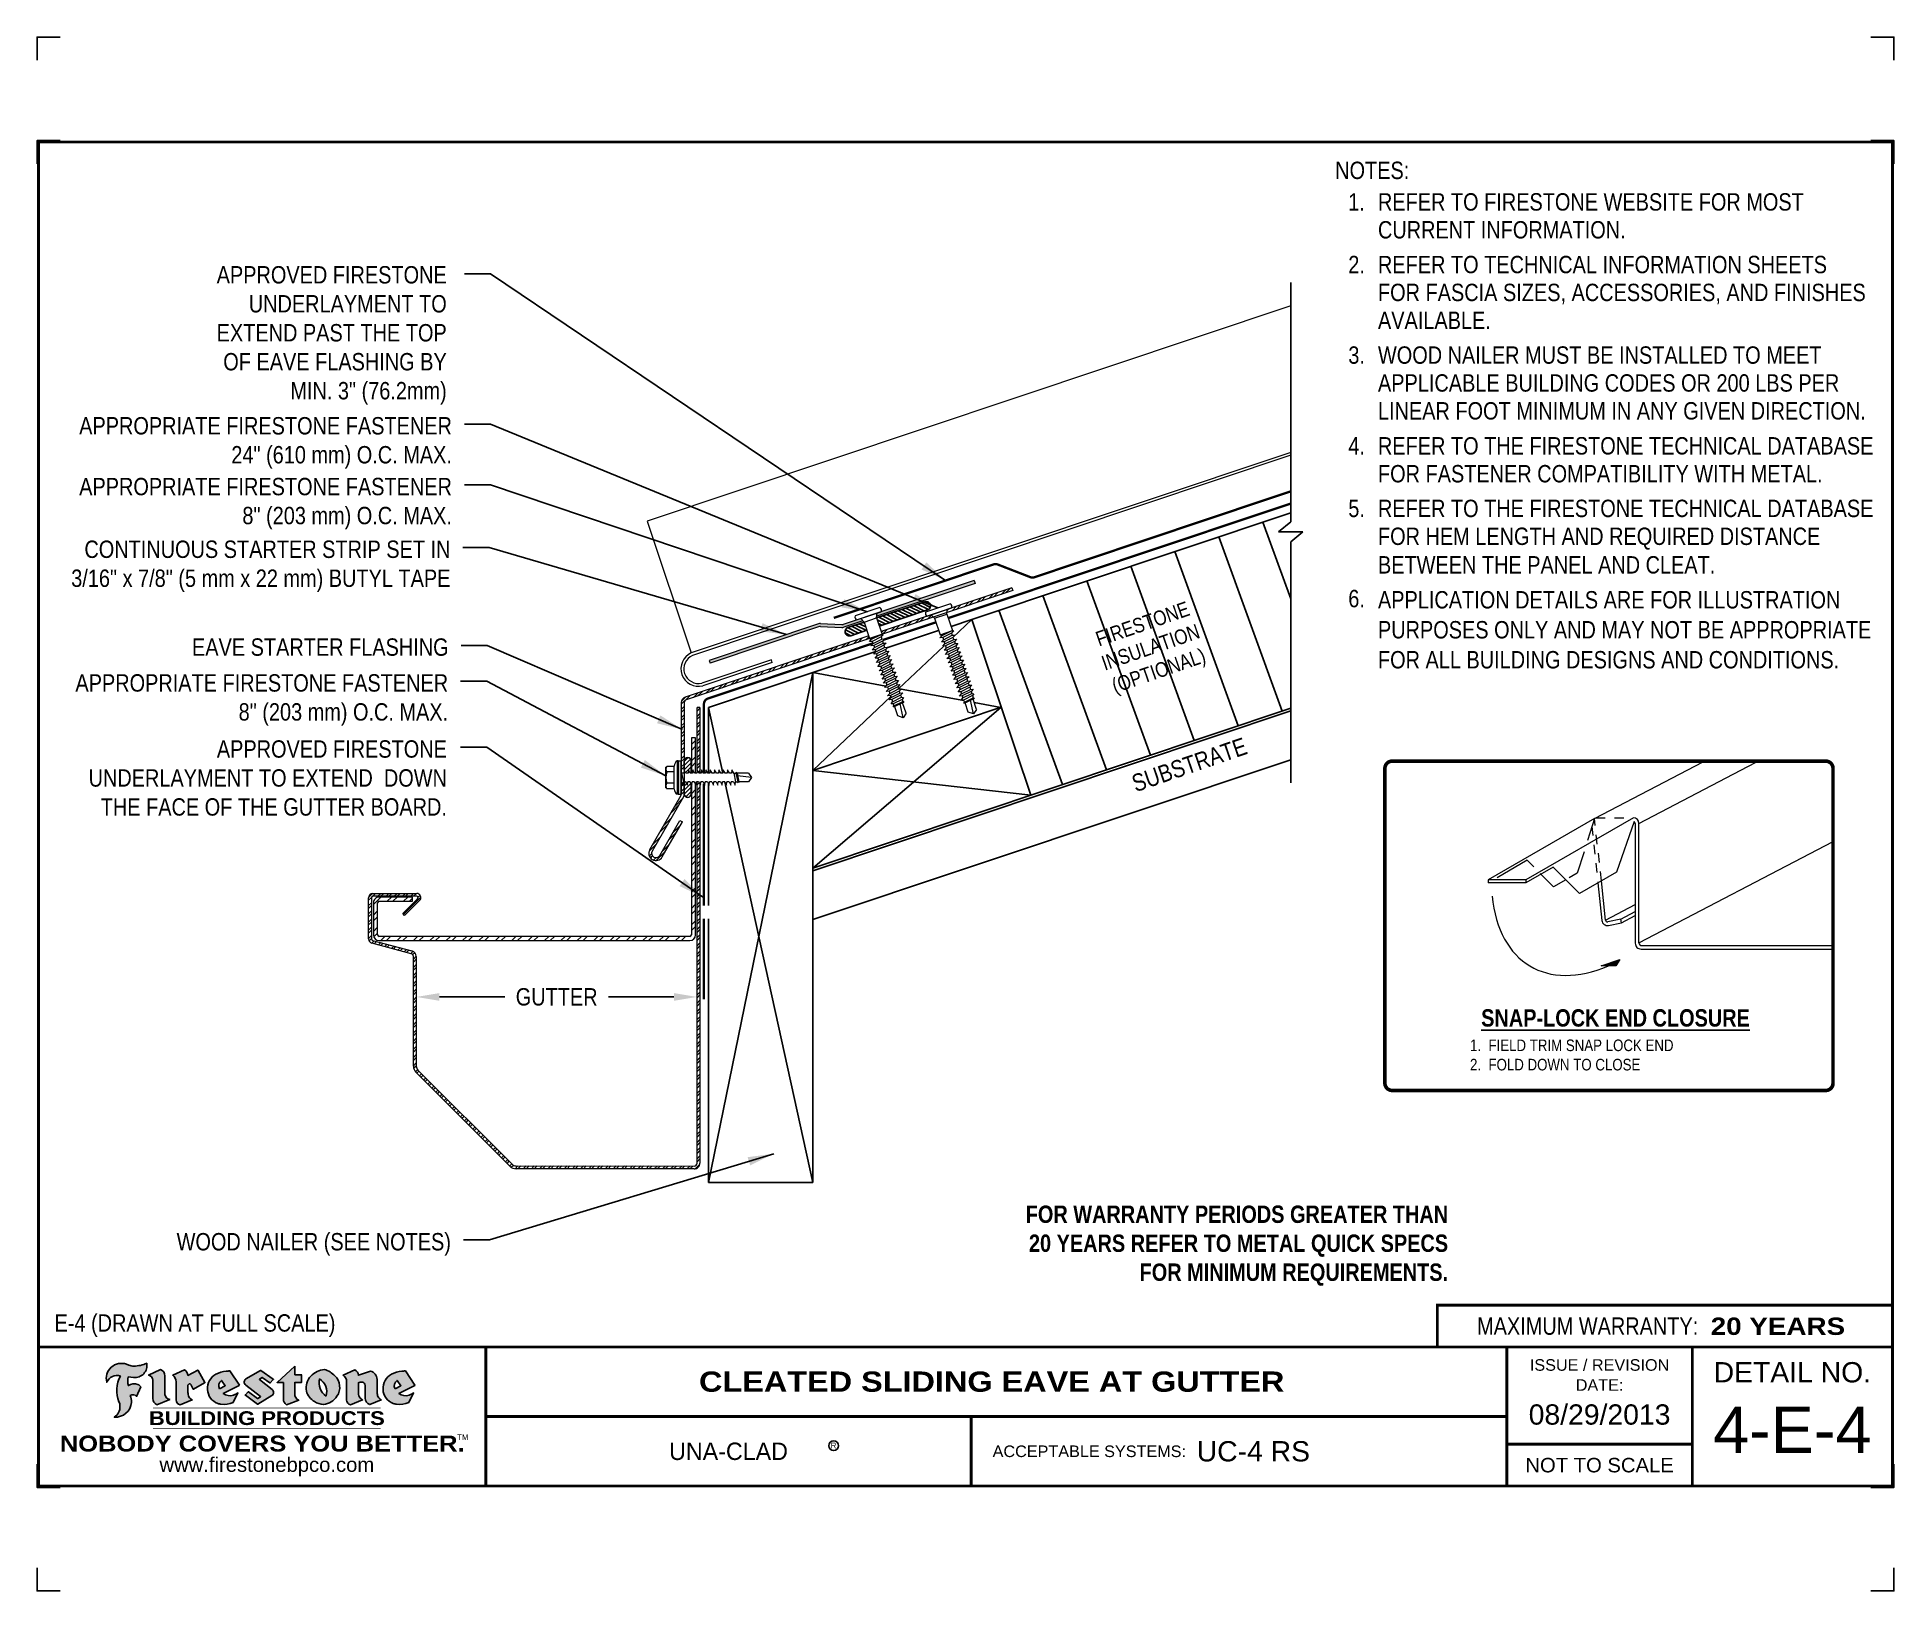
# Model space of a CAD drawing. Header units: inches. Extents: x 0 to 20, y 0 to 16.8.
import ezdxf
from ezdxf.enums import TextEntityAlignment as Align

# ---------------------------------------------------------------- set-up
doc = ezdxf.new("R2010")
doc.units = ezdxf.units.IN
doc.header["$MEASUREMENT"] = 0
doc.linetypes.add('DOT2', pattern=[0.125, 0, -0.125])
doc.linetypes.add('HIDDEN', pattern=[0.375, 0.25, -0.125])
doc.layers.get('0').update_dxf_attribs({"linetype": 'CONTINUOUS'})
doc.layers.get('DEFPOINTS').update_dxf_attribs({"linetype": 'CONTINUOUS'})
for name, color, linetype, lineweight in [('FSBP-ACCESSORY-FIRESTONE', 7, 'CONTINUOUS', 9), ('FSBP-PANEL', 7, 'CONTINUOUS', 9), ('FSBP-TRIMS', 7, 'CONTINUOUS', 9)]:
    doc.layers.add(name, color=color, linetype=linetype, lineweight=lineweight)
for name, color, linetype in [('FSBP-ANNO-NOTE', 7, 'CONTINUOUS'), ('FSBP-INSULATION', 7, 'CONTINUOUS'), ('FSBP-SEALANTS', 1, 'CONTINUOUS'), ('FSBP-SUBSTRATE-GENERIC', 9, 'CONTINUOUS'), ('FSBP-TTLB', 7, 'CONTINUOUS'), ('FSBP-TTLB-BORDER', 7, 'CONTINUOUS'), ('FSBP-TTLB-TEXT', 7, 'CONTINUOUS'), ('FSBP-UNDERLAYMENT', 7, 'HIDDEN'), ('FSBP-WALL-CURB', 9, 'CONTINUOUS'), ('FSBP-WOOD', 7, 'CONTINUOUS')]:
    doc.layers.add(name, color=color, linetype=linetype)
doc.styles.add('ARIAL', font='arial.ttf')
doc.styles.add('ARIAL_BOLD', font='')
doc.styles.add('ARIAL_NAR', font='ARIALN.TTF')
doc.styles.add('BANKGOTHIC', font='bgothm.ttf')
doc.styles.add('FSBP_ARIAL_NAR', font='ARIALN.TTF')
doc.styles.add('TXT', font='simplex.shx')
doc.styles.get('ARIAL_BOLD').set_extended_font_data('Arial Black')
doc.dimstyles.new('FSBP-LEADER', dxfattribs={"dimtxt": 0.1875, "dimasz": 0.25, "dimexe": 0.0625, "dimexo": 0.125, "dimgap": 0.125, "dimtad": 0, "dimtih": 1, "dimtoh": 1, "dimdec": 4, "dimzin": 0, "dimdsep": 46, "dimlunit": 4, "dimtxsty": 'FSBP_ARIAL_NAR', "dimcen": 0.09375, "dimclrd": 256, "dimclre": 256, "dimclrt": 256, "dimadec": 0, "dimazin": 0, "dimtfac": 1, "dimtdec": 4, "dimtofl": 0, "dimtmove": 0, "dimatfit": 3, "dimfxl": 0, "dimtolj": 1, "dimtzin": 0, "dimlwd": -1, "dimlwe": -1, "dimarcsym": 0})
doc.dimstyles.new('STANDARD$7', dxfattribs={"dimscale": 1.5, "dimtxt": 0.2, "dimasz": 0.1, "dimexe": 0.1, "dimexo": 0.125, "dimgap": 0.09, "dimtad": 0, "dimdec": 3, "dimzin": 4, "dimdsep": 46, "dimtxsty": 'TXT', "dimcen": 0.09, "dimadec": 0, "dimazin": 0, "dimtfac": 1, "dimtdec": 3, "dimtofl": 0, "dimtmove": 2, "dimatfit": 3, "dimfxl": 0, "dimtolj": 1, "dimtzin": 4, "dimarcsym": 0})

msp = doc.modelspace()

# ---------------------------------------------------------------- texts
at = {"layer": 'DEFPOINTS', "style": 'FSBP_ARIAL_NAR'}
msp.add_text('E-4 (DRAWN AT FULL SCALE)', height=0.1875, dxfattribs=at).set_placement((0.1874925427754413, 2.890285000893286), align=Align.MIDDLE_LEFT)
at = {"layer": 'FSBP-ANNO-NOTE', "style": 'FSBP_ARIAL_NAR'}
for s, p in [('NOTES:', (14.00392583268201, 15.32464309650526)), ('REFER TO FIRESTONE WEBSITE FOR MOST', (14.46558625541429, 14.98417134001168)), ('CURRENT INFORMATION.', (14.46558625541429, 14.68339009001168)), ('REFER TO TECHNICAL INFORMATION SHEETS', (14.46558625541429, 14.30839009001168)), ('FOR FASCIA SIZES, ACCESSORIES, AND FINISHES', (14.46558625541429, 14.00760884001168)), ('AVAILABLE.', (14.46558625541429, 13.70682759001168)), ('WOOD NAILER MUST BE INSTALLED TO MEET', (14.46558625541429, 13.33182759001168)), ('APPLICABLE BUILDING CODES OR 200 LBS PER', (14.46558625541429, 13.03104634001168)), ('LINEAR FOOT MINIMUM IN ANY GIVEN DIRECTION.', (14.46558625541429, 12.73026509001168)), ('REFER TO THE FIRESTONE TECHNICAL DATABASE', (14.46558625541429, 12.35274111131888)), ('FOR FASTENER COMPATIBILITY WITH METAL.', (14.46558625541429, 12.05195986131888)), ('REFER TO THE FIRESTONE TECHNICAL DATABASE', (14.46558625541429, 11.67776751063842)), ('FOR HEM LENGTH AND REQUIRED DISTANCE', (14.46558625541429, 11.37698626063842)), ('BETWEEN THE PANEL AND CLEAT.', (14.46558625541429, 11.06884625353972))]:
    msp.add_text(s, height=0.1875, dxfattribs=at).set_placement(p, align=Align.MIDDLE_LEFT)
for s, p in [('1.', (14.23402473889253, 14.98417134001168)), ('2.', (14.23511750541429, 14.30839009001168)), ('3.', (14.23511750541429, 13.33182759001168)), ('4.', (14.23511750541429, 12.35274111131888)), ('5.', (14.23511750541429, 11.67776751063842)), ('6.', (14.2351175679358, 10.70482802925902))]:
    msp.add_text(s, height=0.1875, dxfattribs=at).set_placement(p, align=Align.MIDDLE_CENTER)
msp.add_text('SUBSTRATE', height=0.1875, rotation=19.00000000000001, dxfattribs=at).set_placement((12.43052072111604, 8.913068637732735), align=Align.MIDDLE_CENTER)
at = {"layer": 'FSBP-ANNO-NOTE', "char_height": 0.1875, "attachment_point": 9, "style": 'FSBP_ARIAL_NAR'}
for s, insert, width in [('APPROVED FIRESTONE UNDERLAYMENT TO EXTEND PAST THE TOP OF EAVE FLASHING BY MIN. 3" (76.2mm)', (4.418980716837137, 12.797309483687), 2.602814136239886), ('APPROVED FIRESTONE UNDERLAYMENT TO EXTEND  DOWN THE FACE OF THE GUTTER BOARD.', (4.420831245654835, 8.36065046970076), 4.201250675283461)]:
    msp.add_mtext(s, dxfattribs=dict(at, insert=insert, width=width))
at = {"layer": 'FSBP-ANNO-NOTE', "style": 'FSBP_ARIAL_NAR'}
for s, insert, char_height, attachment_point in [('APPROPRIATE FIRESTONE FASTENER\\P24" (610 mm) O.C. MAX.', (4.47477673963672, 12.66282407655236), 0.1875, 3), ('APPROPRIATE FIRESTONE FASTENER\\P8" (203 mm) O.C. MAX.', (4.47477673963672, 12.00683431596516), 0.1875, 3), ('CONTINUOUS STARTER STRIP SET IN \\P3/16" x 7/8" (5 mm x 22 mm) BUTYL TAPE', (4.459106120151343, 11.3306820545334), 0.1875, 3), ('EAVE STARTER FLASHING', (4.43932614122755, 10.27538695679188), 0.1875, 3), ('APPROPRIATE FIRESTONE FASTENER\\P8" (203 mm) O.C. MAX.', (4.434155336687493, 9.888568832369451), 0.1875, 3), ('{\\fArial Narrow|b1|i0|c0|p34;\\LSNAP-LOCK END CLOSURE}', (17.02844509841119, 6.084602159527756), 0.1875, 8), ('1.  FIELD TRIM SNAP LOCK END\\P2.  FOLD DOWN TO CLOSE', (15.45835012349592, 5.612847746471496), 0.125, 7), ('{\\fArial Narrow|b1|i0|c0|p34;FOR WARRANTY PERIODS GREATER THAN\\P20 YEARS REFER TO METAL QUICK SPECS\\PFOR MINIMUM REQUIREMENTS.}', (15.22229819473591, 4.156846152006835), 0.1875, 3), ('WOOD NAILER (SEE NOTES)', (4.464252814724115, 3.860201134979668), 0.1875, 3)]:
    msp.add_mtext(s, dxfattribs=dict(at, insert=insert, char_height=char_height, attachment_point=attachment_point))
at = {"layer": 'FSBP-INSULATION', "insert": (11.89942807004379, 10.5085945054618), "char_height": 0.16, "width": 1.349898062664362, "attachment_point": 2, "rotation": 19.00000000000001, "style": 'FSBP_ARIAL_NAR'}
msp.add_mtext('FIRESTONE INSULATION (OPTIONAL)', dxfattribs=at)
at = {"layer": 'FSBP-TRIMS', "style": 'FSBP_ARIAL_NAR'}
for s, p in [('APPLICATION DETAILS ARE FOR ILLUSTRATION', (14.46548182967576, 10.59813127209212)), ('PURPOSES ONLY AND MAY NOT BE APPROPRIATE', (14.46548182967576, 10.2747244548152)), ('FOR ALL BUILDING DESIGNS AND CONDITIONS.', (14.46548182967576, 9.951317677951224))]:
    msp.add_text(s, height=0.1875, dxfattribs=at).set_placement(p)

# ---------------------------------------------------------------- blocks, each defined once
blk = doc.blocks.new('FSBP_AP_FASTENER_03')
blk.add_hatch(color=256).paths.add_polyline_path([(0.002615419729806945, -0.1789960340593231), (0.002615419729806945, 0.1789960340596553), (-0.03265692860093594, 0.1789960340596553), (-0.03265692860095015, -0.1789960340593231)])
for p, q in [((-0.0743136411015044, 0.06120823178266921), (-0.1641351755799079, 0.06120823178266921)), ((-0.1640266357300533, -0.1112375459913535), (-0.1640266357300533, 0.1112375459916963)), ((-0.0743136411015044, 0.1196342712114147), (-0.1527494827228466, 0.1196342712114147)), ((-0.0743136411015044, -0.1243996865849679), (-0.0743136411015044, 0.1243996865853036)), ((-0.04301324298469211, 0.1791137090811299), (-0.04301324298469211, -0.1797372978230554)), ((-0.03265692860093594, 0.1789960340596553), (-0.04301324298469211, 0.1789960340596446)), ((-0.03265692860093594, 0.1789960340596553), (-0.03265692860095015, -0.1789960340593231)), ((-0.03265692860093594, 0.1789960340596553), (0.002615419729806945, 0.1789960340596553)), ((0.002615419729806945, -0.1789960340593231), (0.002615419729806945, 0.1789960340596553)), ((-0.0743136411015044, -0.06120823178233348), (-0.1641351755799079, -0.06120823178233348)), ((-0.0743136411015044, -0.1196342712110825), (-0.1527494827228466, -0.1196342712110825)), ((-0.03265692860095015, -0.1789960340593231), (-0.0430132429846779, -0.1789960340593124)), ((-0.03265692860095015, -0.1789960340593231), (0.002615419729806945, -0.1789960340593231))]:
    blk.add_line(p, q)
blk.add_circle((0.002615419729806945, 1.714184350021242e-13), 0.002615419729806584)
for centre, radius, start, end in [((-0.06984908107507692, -0.003474649117179318), 0.1484193141759, 123.9560290000004, 129.3856620000001), ((-0.115729837352184, 0.09042125149704194), 0.04715850387660001, 141.7226579999998, 218.2773420000002), ((0.02814110754613353, 1.678657213233237e-13), 0.19096556139495, 161.3056610000001, 198.694339), ((-0.006475827498512388, 0.1219014435894943), 0.0678834565132835, 122.5638284059132, 177.8910320881559), ((-0.06984908107507692, 0.003474649117518602), 0.1484193141759, 230.6143379999998, 236.0439710000001), ((-0.115729837352184, -0.09042125149670976), 0.04715850387660001, 141.7226579999998, 218.2773420000002), ((-0.005367679842542827, -0.1219235436723052), 0.06899006891726917, 182.0567588836862, 236.9296889590581)]:
    blk.add_arc(centre, radius, start, end)
at = {"layer": 'FSBP-ACCESSORY-FIRESTONE'}
for p, q in [((0.02902654232753576, 0.04687500000015898), (0.005589042327535765, 0.04687500000016964)), ((0.005589042327535765, 0.04687500000016964), (0.02551621998409814, -0.04687499999984635)), ((0.03327260070633287, 0.08203125000016964), (0.02902654232753576, 0.04687500000015898)), ((0.05246404232753576, 0.04687500000016964), (0.03327260070633287, 0.08203125000016964)), ((0.07590154232753576, 0.04687500000016964), (0.05246404232753576, 0.04687500000016964)), ((0.08014760070633287, 0.08203125000016964), (0.07590154232753576, 0.04687500000016964)), ((0.09933904232753576, 0.04687500000016964), (0.08014760070633287, 0.08203125000016964)), ((0.1227765423275358, 0.04687500000015898), (0.09933904232753576, 0.04687500000016964)), ((0.1270226007063329, 0.08203125000016964), (0.1227765423275358, 0.04687500000015898)), ((0.1462140423275358, 0.04687500000016964), (0.1270226007063329, 0.08203125000016964)), ((0.1696515423275358, 0.04687500000015898), (0.1462140423275358, 0.04687500000016964)), ((0.1738976007063329, 0.08203125000016964), (0.1696515423275358, 0.04687500000015898)), ((0.1930890423275358, 0.04687500000016964), (0.1738976007063329, 0.08203125000016964)), ((0.2165265423275358, 0.046875000000143), (0.1930890423275358, 0.04687500000016964)), ((0.2207726007063329, 0.08203125000016964), (0.2165265423275358, 0.046875000000143)), ((0.2399640423275358, 0.04687500000016964), (0.2207726007063329, 0.08203125000016964)), ((0.2634015423275358, 0.04687500000013767), (0.2399640423275358, 0.04687500000016964)), ((0.2676476007063329, 0.08203125000016964), (0.2634015423275358, 0.04687500000013767)), ((0.2868390423275358, 0.04687500000016964), (0.2676476007063329, 0.08203125000016964)), ((0.3102765423275358, 0.04687500000013767), (0.2868390423275358, 0.04687500000016964)), ((0.3145226007063329, 0.08203125000016964), (0.3102765423275358, 0.04687500000013767)), ((0.3337140423275358, 0.04687500000016964), (0.3145226007063329, 0.08203125000016964)), ((0.3571515423275358, 0.04687500000015898), (0.3337140423275358, 0.04687500000016964)), ((0.3613976007063329, 0.08203125000016964), (0.3571515423275358, 0.04687500000015898)), ((0.3805890423275358, 0.04687500000016964), (0.3613976007063329, 0.08203125000016964)), ((0.4040265423275144, 0.04687500000014833), (0.3805890423275358, 0.04687500000016964)), ((0.4082726007063329, 0.08203125000016964), (0.4040265423275144, 0.04687500000014833)), ((0.4274640423275358, 0.04687500000016964), (0.4082726007063329, 0.08203125000016964)), ((0.4509015423275144, 0.04687500000013234), (0.4274640423275358, 0.04687500000016964)), ((0.4551476007063329, 0.08203125000016964), (0.4509015423275144, 0.04687500000013234)), ((0.4743390423275358, 0.04687500000016964), (0.4551476007063329, 0.08203125000016964)), ((0.4977765423275358, 0.04687500000012701), (0.4743390423275358, 0.04687500000016964)), ((0.5020226007063329, 0.08203125000016964), (0.4977765423275358, 0.04687500000012701)), ((0.5212140423275358, 0.04687500000016964), (0.5020226007063329, 0.08203125000016964)), ((0.5446515423275358, 0.04687500000013234), (0.5212140423275358, 0.04687500000016964)), ((0.5488976007063329, 0.08203125000016964), (0.5446515423275358, 0.04687500000013234)), ((0.5680890423275358, 0.04687500000016964), (0.5488976007063329, 0.08203125000016964)), ((0.5680890423275358, 0.04687500000016964), (0.5915265423275606, 0.04687500000005596)), ((0.5680890423275358, 0.04687500000016964), (0.5880162199841195, -0.04687499999983036)), ((0.5915265423275642, 0.04687500000005596), (0.5958759294468692, 0.05786132812505596)), ((0.5915265423275642, 0.04687500000005329), (0.6114537199841443, -0.04687499999996003)), ((0.5958759294468692, 0.05786132812505596), (0.603364267459007, 0.04687500000005596)), ((0.7258366763999113, 0.046875), (0.6033642674590176, 0.04687500000000089)), ((0.6033642674590176, 0.04687500000000178), (0.6232914451155906, -0.046875)), ((0.7609929263999113, 0), (0.6093707237761912, 0.01861684475897363)), ((0.7258366763999113, 0.046875), (0.7609929263999113, 0)), ((0.7609929263999113, 0), (0.7258366763999113, -0.046875)), ((0.04895371998409814, -0.04687499999983036), (0.02551621998409814, -0.04687499999984635)), ((0.04895371998409814, -0.04687499999983036), (0.06814516160530104, -0.08203124999983036)), ((0.06814516160530104, -0.08203124999983036), (0.07239121998409814, -0.04687499999984635)), ((0.09582871998409814, -0.04687499999983036), (0.07239121998409814, -0.04687499999984635)), ((0.09582871998409814, -0.04687499999983036), (0.115020161605301, -0.08203124999983036)), ((0.115020161605301, -0.08203124999983036), (0.1192662199841195, -0.04687499999984102)), ((0.1427037199840981, -0.04687499999983036), (0.1192662199841195, -0.04687499999984102)), ((0.1427037199840981, -0.04687499999983036), (0.161895161605301, -0.08203124999983036)), ((0.161895161605301, -0.08203124999983036), (0.1661412199840981, -0.04687499999983569)), ((0.1895787199840981, -0.04687499999983036), (0.1661412199840981, -0.04687499999983569)), ((0.1895787199840981, -0.04687499999983036), (0.208770161605301, -0.08203124999983036)), ((0.208770161605301, -0.08203124999983036), (0.2130162199840981, -0.04687499999982503)), ((0.2364537199840981, -0.04687499999983036), (0.2130162199840981, -0.04687499999982503)), ((0.2364537199840981, -0.04687499999983036), (0.255645161605301, -0.08203124999983036)), ((0.255645161605301, -0.08203124999983036), (0.2598912199841195, -0.04687499999983569)), ((0.2833287199840981, -0.04687499999983036), (0.2598912199841195, -0.04687499999983569)), ((0.2833287199840981, -0.04687499999983036), (0.302520161605301, -0.08203124999983036)), ((0.302520161605301, -0.08203124999983036), (0.3067662199840981, -0.04687499999983036)), ((0.3302037199840981, -0.04687499999983036), (0.3067662199840981, -0.04687499999983036)), ((0.3302037199840981, -0.04687499999983036), (0.349395161605301, -0.08203124999983036)), ((0.349395161605301, -0.08203124999983036), (0.3536412199841195, -0.04687499999982503)), ((0.3770787199840981, -0.04687499999983036), (0.3536412199841195, -0.04687499999982503)), ((0.3770787199840981, -0.04687499999983036), (0.396270161605301, -0.08203124999983036)), ((0.396270161605301, -0.08203124999983036), (0.4005162199841195, -0.04687499999983036)), ((0.4239537199840981, -0.04687499999983036), (0.4005162199841195, -0.04687499999983036)), ((0.4239537199840981, -0.04687499999983036), (0.443145161605301, -0.08203124999983036)), ((0.443145161605301, -0.08203124999983036), (0.4473912199840981, -0.04687499999983036)), ((0.4708287199840981, -0.04687499999983036), (0.4473912199840981, -0.04687499999983036)), ((0.4708287199840981, -0.04687499999983036), (0.490020161605301, -0.08203124999983036)), ((0.490020161605301, -0.08203124999983036), (0.4942662199841195, -0.04687499999983036)), ((0.5177037199840981, -0.04687499999983036), (0.4942662199841195, -0.04687499999983036)), ((0.5177037199840981, -0.04687499999983036), (0.536895161605301, -0.08203124999983036)), ((0.536895161605301, -0.08203124999983036), (0.5411412199841195, -0.0468749999998197)), ((0.5645787199840981, -0.04687499999983036), (0.5411412199841195, -0.0468749999998197)), ((0.5645787199840981, -0.04687499999983036), (0.583770161605301, -0.08203124999983036)), ((0.583770161605301, -0.08203124999983036), (0.5880162199840981, -0.04687499999982503)), ((0.5880162199841195, -0.04687499999983036), (0.6114537199841443, -0.04687499999994404)), ((0.6189420579962821, -0.05786132812494404), (0.6114537199841443, -0.04687499999994404)), ((0.62329144511558, -0.04687499999994937), (0.6189420579962821, -0.05786132812494404)), ((0.7258366763999113, -0.046875), (0.6232914451155906, -0.046875))]:
    blk.add_line(p, q, dxfattribs=at)
for points in [[(0.005589042327535765, 0.04687500000016431), (0.002078719984119459, 0.05330545855153535)], [(0.002078719984119459, 0.04687500000016431), (0.002078719984098143, -0.04687499999983036), (0.02127016160530104, -0.08203124999983036), (0.02551621998411946, -0.04687499999983036)]]:
    blk.add_lwpolyline(points, dxfattribs=at)
blk = doc.blocks.new('*D4')
at = {"layer": 'DEFPOINTS', "color": 0, "transparency": 16777216}
for p in [(4.090114369581126, 6.308977077522044), (7.119524541360843, 6.407292784406977), (7.119524541360843, 4.799756149034451)]:
    blk.add_point(p, dxfattribs=at)
at = {"layer": 'FSBP-ANNO-NOTE', "transparency": 16777216}
for p, q in [((4.340114369581126, 6.407292784406977), (5.04579404619404, 6.407292784406977)), ((6.869524541360843, 6.407292784406977), (6.163844864747928, 6.407292784406977))]:
    blk.add_line(p, q, dxfattribs=at)
for points in [[(4.340114369581126, 6.448959451073644), (4.340114369581126, 6.36562611774031), (4.090114369581126, 6.407292784406977)], [(6.869524541360843, 6.448959451073644), (6.869524541360843, 6.36562611774031), (7.119524541360843, 6.407292784406977)]]:
    blk.add_solid(points, dxfattribs=at)
at = {"layer": 'FSBP-ANNO-NOTE', "transparency": 16777216, "insert": (5.604819455470984, 6.407292784406977), "char_height": 0.1875, "attachment_point": 5, "style": 'FSBP_ARIAL_NAR'}
blk.add_mtext('\\A1;GUTTER', dxfattribs=at)
blk = doc.blocks.new('FSBP_AP_FASTENER_02')
at = {"layer": 'FSBP-ACCESSORY-FIRESTONE'}
for p, q in [((8.067609890790237, 9.254251986866306), (8.091047390790237, 9.207376986866306)), ((8.231672390790237, 9.207376986866306), (8.255109890790237, 9.254251986866306)), ((8.091047390790237, 9.207376986866306), (8.091047390790237, 9.019876986866306)), ((8.091047390790237, 9.207376986866306), (8.231672390790237, 9.207376986866306)), ((8.091047390790237, 9.019876986866306), (8.108625515790237, 9.004810022580598)), ((8.231672390790237, 9.207376986866306), (8.231672390790237, 9.019876986866306)), ((8.108625515790237, 8.98113457231767), (8.108625515790237, 8.957459122054741)), ((8.108625515790237, 8.93378367179177), (8.108625515790237, 8.910108221528843)), ((8.108625515790237, 8.886432771265914), (8.108625515790237, 8.862757321002944)), ((8.108625515790237, 8.839081870740015), (8.108625515790237, 8.815406420477045)), ((8.214094265790237, 8.996201536603378), (8.214094265790237, 8.97252608634045)), ((8.214094265790237, 8.948850636077479), (8.214094265790237, 8.92517518581455)), ((8.214094265790237, 8.901499735551623), (8.214094265790237, 8.877824285288652)), ((8.214094265790237, 8.854148835025724), (8.214094265790237, 8.830473384762795)), ((8.108625515790237, 8.791730970214116), (8.108625515790237, 8.768055519951188)), ((8.108625515790237, 8.744380069688217), (8.108625515790237, 8.72070461942529)), ((8.108625515790237, 8.697029169162361), (8.108625515790237, 8.67335371889939)), ((8.108625515790237, 8.649678268636462), (8.108625515790237, 8.626002818373534)), ((8.214094265790237, 8.806797934499825), (8.214094265790237, 8.783122484236896)), ((8.214094265790237, 8.759447033973968), (8.214094265790237, 8.735771583710997)), ((8.214094265790237, 8.71209613344807), (8.214094265790237, 8.688420683185141)), ((8.214094265790237, 8.66474523292217), (8.214094265790237, 8.641069782659242)), ((8.214094265790237, 8.617394332396314), (8.214094265790237, 8.593718882133343)), ((8.108625515790237, 8.602327368110563), (8.108625515790237, 8.578651917847635)), ((8.108625515790237, 8.554976467584707), (8.108625515790237, 8.531301017321736)), ((8.108625515790237, 8.507625567058808), (8.108625515790237, 8.48395011679588)), ((8.108625515790237, 8.460274666532909), (8.108625515790237, 8.43659921626998)), ((8.214094265790237, 8.570043431870415), (8.214094265790237, 8.546367981607444)), ((8.214094265790237, 8.522692531344516), (8.214094265790237, 8.499017081081588)), ((8.214094265790237, 8.475341630818617), (8.214094265790237, 8.451666180555689)), ((8.214094265790237, 8.42799073029276), (8.214094265790237, 8.40431528002979)), ((8.108625515790237, 8.412923766007053), (8.108625515790237, 8.389248315744082)), ((8.108625515790237, 8.365572865481154), (8.108625515790237, 8.341897415218225)), ((8.108625515790237, 8.318221964955255), (8.108625515790237, 8.294546514692327)), ((8.108625515790237, 8.270871064429398), (8.108625515790237, 8.247195614166428)), ((8.114484890790237, 8.130382551065237), (8.114484890790237, 8.236194942606401)), ((8.161359890790237, 8.095226301065237), (8.179814568015516, 8.245527753638596)), ((8.208234890790237, 8.130382551065237), (8.208234890790237, 8.249587799749234)), ((8.214094265790237, 8.380639829766862), (8.214094265790237, 8.356964379503934)), ((8.214094265790237, 8.333288929240963), (8.214094265790237, 8.309613478978035)), ((8.214094265790237, 8.285938028715107), (8.214094265790237, 8.262262578452136)), ((8.161359890790237, 8.095226301065237), (8.114484890790237, 8.130382551065237)), ((8.208234890790237, 8.130382551065237), (8.161359890790237, 8.095226301065237))]:
    blk.add_line(p, q, dxfattribs=at)
blk.add_lwpolyline([(8.301984890790237, 9.254251986866306, 0.375321302791409), (8.301984890790237, 9.301126986866306), (8.301984890790237, 9.301126986866306), (8.020734890790239, 9.301126986866308), (8.020734890790237, 9.301126986866306, 0.3753213027914651), (8.020734890790237, 9.254251986866306)], format="xyb", close=True, dxfattribs=at)
for points in [[(8.079328640790237, 8.988787029591988), (8.108625515790237, 9.004810022580598), (8.214094265790237, 9.019876986866306), (8.243391140790237, 9.012224529591988), (8.214094265790237, 8.996201536603378), (8.108625515790237, 8.98113457231767)], [(8.079328640790237, 8.941436129066089), (8.108625515790237, 8.957459122054741), (8.214094265790237, 8.97252608634045), (8.243391140790237, 8.964873629066089), (8.214094265790237, 8.948850636077479), (8.108625515790237, 8.93378367179177)], [(8.079328640790237, 8.894085228540233), (8.108625515790237, 8.910108221528843), (8.214094265790237, 8.92517518581455), (8.243391140790237, 8.917522728540233), (8.214094265790237, 8.901499735551623), (8.108625515790237, 8.886432771265914)], [(8.079328640790237, 8.846734328014334), (8.108625515790237, 8.862757321002944), (8.214094265790237, 8.877824285288652), (8.243391140790237, 8.870171828014334), (8.214094265790237, 8.854148835025724), (8.108625515790237, 8.839081870740015)], [(8.079328640790237, 8.799383427488435), (8.108625515790237, 8.815406420477045), (8.214094265790237, 8.830473384762795), (8.243391140790237, 8.822820927488435), (8.214094265790237, 8.806797934499825), (8.108625515790237, 8.791730970214116)], [(8.079328640790237, 8.752032526962578), (8.108625515790237, 8.768055519951188), (8.214094265790237, 8.783122484236896), (8.243391140790237, 8.775470026962578), (8.214094265790237, 8.759447033973968), (8.108625515790237, 8.744380069688217)], [(8.079328640790237, 8.70468162643668), (8.108625515790237, 8.72070461942529), (8.214094265790237, 8.735771583710997), (8.243391140790237, 8.72811912643668), (8.214094265790237, 8.71209613344807), (8.108625515790237, 8.697029169162361)], [(8.079328640790237, 8.65733072591078), (8.108625515790237, 8.67335371889939), (8.214094265790237, 8.688420683185141), (8.243391140790237, 8.68076822591078), (8.214094265790237, 8.66474523292217), (8.108625515790237, 8.649678268636462)], [(8.079328640790237, 8.609979825384924), (8.108625515790237, 8.626002818373534), (8.214094265790237, 8.641069782659242), (8.243391140790237, 8.633417325384924), (8.214094265790237, 8.617394332396314), (8.108625515790237, 8.602327368110563)], [(8.079328640790237, 8.562628924859025), (8.108625515790237, 8.578651917847635), (8.214094265790237, 8.593718882133343), (8.243391140790237, 8.586066424859025), (8.214094265790237, 8.570043431870415), (8.108625515790237, 8.554976467584707)], [(8.079328640790237, 8.515278024333126), (8.108625515790237, 8.531301017321736), (8.214094265790237, 8.546367981607444), (8.243391140790237, 8.538715524333126), (8.214094265790237, 8.522692531344516), (8.108625515790237, 8.507625567058808)], [(8.079328640790237, 8.46792712380727), (8.108625515790237, 8.48395011679588), (8.214094265790237, 8.499017081081588), (8.243391140790237, 8.49136462380727), (8.214094265790237, 8.475341630818617), (8.108625515790237, 8.460274666532909)], [(8.079328640790237, 8.42057622328137), (8.108625515790237, 8.43659921626998), (8.214094265790237, 8.451666180555689), (8.243391140790237, 8.44401372328137), (8.214094265790237, 8.42799073029276), (8.108625515790237, 8.412923766007053)], [(8.079328640790237, 8.373225322755472), (8.108625515790237, 8.389248315744082), (8.214094265790237, 8.40431528002979), (8.243391140790237, 8.396662822755472), (8.214094265790237, 8.380639829766862), (8.108625515790237, 8.365572865481154)], [(8.079328640790237, 8.325874422229573), (8.108625515790237, 8.341897415218225), (8.214094265790237, 8.356964379503934), (8.243391140790237, 8.349311922229573), (8.214094265790237, 8.333288929240963), (8.108625515790237, 8.318221964955255)], [(8.086652859540237, 8.279569838668008), (8.108625515790237, 8.294546514692327), (8.214094265790237, 8.309613478978035), (8.236066922040237, 8.300914704739425), (8.214094265790237, 8.285938028715107), (8.108625515790237, 8.270871064429398)], [(8.097639187665237, 8.23970727615429), (8.108625515790237, 8.247195614166428), (8.214094265790237, 8.262262578452136), (8.225080593915237, 8.25791319133283), (8.214094265790237, 8.250424853320693), (8.108625515790237, 8.235357889034985)]]:
    blk.add_lwpolyline(points, close=True, dxfattribs=at)
blk.add_lwpolyline([(8.091047390790237, 9.019876986866306), (8.231672390790237, 9.019876986866306)], dxfattribs=at)
blk = doc.blocks.new('A$C486F1324')
at = {"layer": 'FSBP-TTLB-TEXT'}
h = blk.add_hatch(color=1, dxfattribs=at)
edge = h.paths.add_edge_path()
edge.add_arc((1.05293473454803, 2.432581823257731), 0.1319107607348553, 264.0410451462098, 370.3106169565175)
edge.add_arc((1.043176611464152, 2.752262660202042), 0.3273056962876236, 270.05058356628535, 295.23459397187514, ccw=False)
edge.add_arc((1.038426922191803, 2.56403150268051), 0.13916565617135, 249.3281275763668, 272.0749124149863, ccw=False)
edge.add_line((0.989299278179902, 2.433825686944644), (0.9631177487359136, 2.445558787492629))
edge.add_arc((0.9095748620182865, 2.291407038981255), 0.1631857907024101, 70.84590087378872, 194.3325259843273)
edge.add_arc((0.8600509757814071, 2.204839658458385), 0.1179914261095279, 70.96950098067123, 156.9641407594483, ccw=False)
edge.add_arc((1.168766374175352, 2.162383550941515), 0.3110405457095052, 150.323113748316, 203.2084295854517)
edge.add_arc((0.7718745149407522, 1.989572487159472), 0.121858715661731, 0.8849157075190988, 24.34668939894999, ccw=False)
edge.add_arc((0.7650031314481953, 1.983307491475024), 0.1289731377238324, -58.36655102076742, 3.6216782311386737, ccw=False)
edge.add_arc((0.8412948678329051, 2.051617467449851), 0.1783301886510352, 267.2205474105585, 354.1381621173521)
edge.add_arc((0.8059370697409881, 2.029692373120287), 0.212787892960859, 0.9996158580669322, 21.00503380861244)
edge.add_arc((1.034432087517867, 2.064164197730946), 0.05136395668415856, 40.821177131732725, 125.52727787225791, ccw=False)
edge.add_line((1.073301941138498, 2.097740834336818), (1.118401912534369, 2.200031471354478))
edge.add_arc((1.056483187403122, 2.160862735149867), 0.07326744446031509, 32.31675181867256, 66.31481236598174)
edge.add_arc((1.047887483703787, 2.124501603239696), 0.110224694801178, 69.81791323323885, 125.254734720681)
edge.add_arc((1.143333842085744, 2.261873949018218), 0.1659710644737307, 164.1569669952081, 196.5811013160487, ccw=False)
edge.add_line((0.9836674837126961, 2.307184524455224), (1.039240299265617, 2.301383838364885))
h = blk.add_hatch(color=1, dxfattribs=at)
edge = h.paths.add_edge_path()
edge.add_line((2.779085526150499, 2.423583663157117), (2.779085526150499, 2.333881224553082))
edge.add_arc((2.781392442941157, 2.333881224553068), 0.00230691679065842, 179.9999999996471, 269.9999999996471)
edge.add_line((2.781392442941143, 2.331574307762409), (2.851042658398813, 2.331574307762409))
edge.add_arc((2.851042658398813, 2.329267390971708), 0.002306916790701052, 0, 90, ccw=False)
edge.add_line((2.853349575189514, 2.329267390971708), (2.853349575189514, 2.251757171804073))
edge.add_arc((2.851042658398828, 2.251757171804087), 0.002306916790686842, 269.99999999964706, 359.99999999964706, ccw=False)
edge.add_line((2.851042658398813, 2.2494502550134), (2.781392442941143, 2.2494502550134))
edge.add_arc((2.781392442941157, 2.247143338222742), 0.00230691679065842, 90.00000000035294, 180.0000000003529)
edge.add_line((2.779085526150499, 2.247143338222727), (2.779085526150499, 2.127433711485182))
edge.add_arc((2.852360918257401, 2.12369642034561), 0.07337063740681414, 177.0802527808787, 245.3249543133826)
edge.add_line((2.821730779419073, 2.057025249452735), (2.690154522263373, 2.008229701244503))
edge.add_arc((2.724235369940526, 2.066534893757658), 0.06753517344606048, 177.0345319916278, 239.69264280249018, ccw=False)
edge.add_line((2.656790633108545, 2.070028763539753), (2.656790633108545, 2.247143338222727))
edge.add_arc((2.654483716317887, 2.247143338222742), 0.00230691679065842, 359.9999999996471, 449.999999999647)
edge.add_line((2.654483716317901, 2.2494502550134), (2.588482915647847, 2.2494502550134))
edge.add_line((2.588482915647847, 2.2494502550134), (2.779085526150499, 2.423583663157117))
h = blk.add_hatch(color=1, dxfattribs=at)
edge = h.paths.add_edge_path()
edge.add_line((1.290864384038019, 2.008492524202993), (1.43097033225452, 2.064791420292025))
edge.add_arc((1.436644270662416, 2.121823377800686), 0.0573135041183696, 181.971787100199, 264.31851000495806, ccw=False)
edge.add_line((1.379364702405683, 2.119851370029735), (1.37903731712966, 2.320596934648066))
edge.add_arc((1.309888624547209, 2.320484163719063), 0.06914878453844908, 0.0934405599589634, 72.42834396969008)
edge.add_line((1.330764526052365, 2.386406475112793), (1.202464409119062, 2.328412355415324))
edge.add_arc((1.190871232973747, 2.27232224160737), 0.05727567197445638, -0.017399788185684884, 78.322067691347, ccw=False)
edge.add_line((1.248146902307115, 2.272304847925781), (1.248199233300755, 2.075706805862339))
edge.add_arc((1.321324461293944, 2.07497573358174), 0.07312888236350451, 179.4272023230205, 245.3845503102953)
h = blk.add_hatch(color=1, dxfattribs=at)
edge = h.paths.add_edge_path()
edge.add_line((1.807651786805041, 2.246865396077439), (1.737783921756391, 2.3789790723241))
edge.add_arc((1.735744620158095, 2.377900594660677), 0.002306916790721869, 27.871971334059, 117.3766794470738)
edge.add_line((1.734683811260555, 2.37994914282028), (1.626263425247162, 2.323805327202692))
edge.add_arc((1.56271380654142, 2.324730636700022), 0.06355635479880146, 359.1658080110728, 425.8793658831422)
edge.add_line((1.58868669411409, 2.382737699601435), (1.462504212281334, 2.325700791685492))
edge.add_arc((1.423437031978647, 2.260476169502841), 0.07602957263902102, -3.4414039757249952, 59.079922442849806, ccw=False)
edge.add_line((1.499329501278754, 2.255912287470565), (1.499329501278754, 2.058449488485891))
edge.add_arc((1.556162430058898, 2.062578896434379), 0.05698275005415229, 184.1557352478596, 255.3066498366543)
edge.add_line((1.541709001656801, 2.007459641984056), (1.672916305560551, 2.060182788021976))
edge.add_arc((1.703923541705656, 2.128694263707063), 0.0752015358480571, 207.5160880841914, 245.649226723163, ccw=False)
edge.add_arc((1.736675161903364, 2.139384485703829), 0.1093332836229114, 179.4823365255142, 204.5537900001095, ccw=False)
edge.add_line((1.62734634068791, 2.140372291052628), (1.62734634068791, 2.218192830870564))
edge.add_arc((1.644214729975653, 2.216674003513419), 0.01693662875851178, 28.356188110623293, 174.8549701683578, ccw=False)
edge.add_arc((1.642965400400852, 2.211114314414412), 0.02111886817708026, 22.216893572439176, 40.102139564264576, ccw=False)
edge.add_line((1.662516385616714, 2.219099649108088), (1.682263761023097, 2.175858276730239))
edge.add_arc((1.6843622118052, 2.176816592645914), 0.002306916790685473, 204.5451281842827, 299.6323508190097)
edge.add_line((1.685502826970224, 2.174811383897563), (1.806753100371753, 2.243781709665697))
edge.add_line((1.806753100371753, 2.243781709665697), (1.807651786805041, 2.246865396077439))
h = blk.add_hatch(color=1, dxfattribs=at)
h.paths.add_polyline_path([(2.079013696958969, 2.372509599487572, 0.02524281661523788), (2.04064932662921, 2.369780089618544, 0.1213611957758757), (1.917398876930707, 2.330017413997425, 0.6151668103976068), (1.948366326295928, 2.020927234590275, 0.05306812109568645), (1.983561194740633, 2.012967556948965, 0.1150932231766138), (2.114751686428195, 2.031339923561191), (2.166820534440563, 2.13634411089113, -0.08755405562188731), (2.119855574390459, 2.112121973331725, -0.265591761123442), (2.008317279265117, 2.129763140217776), (2.180972862525681, 2.216714869958551, 0.4518949533370738), (2.18184769374962, 2.220065341664835)])
h.paths.add_polyline_path([(2.029842278823895, 2.211936798819394), (1.966738618897312, 2.179300291603411, -0.3720533890450154), (1.98880241555118, 2.270120236003706)], flags=16)
h = blk.add_hatch(color=1, dxfattribs=at)
edge = h.paths.add_edge_path()
edge.add_arc((2.27603235730526, 2.253253635380584), 0.04152450223225725, 123.20805433950699, 232.2027298779723, ccw=False)
edge.add_line((2.253290182792528, 2.287996660350629), (2.409160936544441, 2.376738928011363))
edge.add_arc((2.410302318411599, 2.374734155577214), 0.002306916790741141, 55.646444661762985, 119.65426054492829, ccw=False)
edge.add_line((2.411604106875319, 2.376638679631967), (2.547434611018917, 2.283795229912059))
edge.add_arc((2.546093867806404, 2.281917925270474), 0.002306916790700397, -42.731101238422525, 54.4661353739603, ccw=False)
edge.add_line((2.547788405158445, 2.280352547283613), (2.514082878729613, 2.24386597727802))
edge.add_arc((2.512388341377596, 2.245431355264869), 0.002306916790673009, 233.7527076894891, 317.2688987613858, ccw=False)
edge.add_line((2.511024327141814, 2.243570890203742), (2.429474878371439, 2.303359494337499))
edge.add_arc((2.428110864135639, 2.301499029276328), 0.002306916790719975, 53.75270768979195, 124.4135619297851)
edge.add_line((2.426807081754208, 2.303402188907356), (2.398558946171835, 2.284050464081318))
edge.add_arc((2.399862728553238, 2.282147304450302), 0.002306916790694715, 124.413561929383, 231.8459020253661)
edge.add_line((2.398437564694706, 2.280333255648443), (2.535524934179665, 2.17263385734519))
edge.add_arc((2.50987198472614, 2.139980978912016), 0.04152450223225738, -55.21225898295222, 51.84590202520428, ccw=False)
edge.add_line((2.533563285444262, 2.105878096982181), (2.380059912363055, 2.01288121029809))
edge.add_arc((2.378864566801948, 2.014854282539261), 0.002306916790727091, 233.2955624372944, 301.20872157023166, ccw=False)
edge.add_line((2.377485752065996, 2.013004759626924), (2.246891586179532, 2.110362385828026))
edge.add_arc((2.248272903809107, 2.112210040201936), 0.002306916790697761, 135.5134179846413, 233.2179869199888, ccw=False)
edge.add_line((2.246627115749294, 2.113826594173005), (2.278464340477814, 2.146239569709692))
edge.add_arc((2.280110128537683, 2.144623015738608), 0.002306916790748419, 53.03528399993951, 135.5134179853709, ccw=False)
edge.add_line((2.281497330874759, 2.146466256025562), (2.37745964320722, 2.074246076768972))
edge.add_arc((2.378846845544219, 2.076089317055831), 0.002306916790626977, 233.0352840000668, 302.2362632414408)
edge.add_line((2.380077382034147, 2.074137998264391), (2.409909958711938, 2.092950954072577))
edge.add_arc((2.408679422222006, 2.094902272864085), 0.002306916790685166, 302.2362632406177, 412.2027298768422)
edge.add_line((2.410093260944637, 2.096725162094273), (2.2505832602986, 2.22044162923676))
h = blk.add_hatch(color=1, dxfattribs=at)
edge = h.paths.add_edge_path(flags=16)
edge.add_arc((2.955988474005852, 2.146034781181318), 0.1684614578629418, 344.5558804047866, 417.0140046669545)
edge.add_arc((3.210083044523077, 2.242479849301684), 0.1684614578629413, 164.5558804047865, 237.0140046669547)
edge = h.paths.add_edge_path()
edge.add_arc((3.085000081380657, 2.190898847034975), 0.1828726885096672, 136.0914512150048, 191.213418978326)
edge.add_arc((3.080564515311864, 2.199009864590429), 0.1803148804748503, 194.0167254156723, 240.6663730831859)
edge.add_arc((3.113672006657439, 2.246327426840207), 0.2378525180183702, 239.2975390661776, 264.2889872773176)
edge.add_arc((3.064469747004688, 2.211810064170161), 0.2037606892471559, 277.1986764832036, 326.503572961274)
edge.add_arc((3.093364291682004, 2.196728640902951), 0.1713748657917089, 325.3768876809903, 406.3828327799088)
edge.add_arc((3.027464452944376, 2.141218864507682), 0.2571945645850002, 44.28462553519766, 73.82901434867304)
edge.add_arc((3.13277746446545, 2.132489990494792), 0.2579560664039133, 97.50292863483666, 134.1039137579026)
h = blk.add_hatch(color=1, dxfattribs=at)
edge = h.paths.add_edge_path()
edge.add_line((3.33831519343592, 2.058643648811753), (3.33831519343592, 2.255912287470565))
edge.add_arc((3.262422724135841, 2.260476169502887), 0.076029572638996, 356.5585960242387, 419.0799224428129)
edge.add_line((3.301489904438557, 2.325700791685492), (3.427672386271257, 2.382737699601435))
edge.add_arc((3.401699498698617, 2.324730636699968), 0.06355635479883828, 0.39626228338801184, 65.87936588318729, ccw=False)
edge.add_line((3.465254333483887, 2.325170194128376), (3.596151383567263, 2.371448459092008))
edge.add_arc((3.571369086579416, 2.27774289547643), 0.09692726601172152, 2.366977007666776, 75.18615851992018, ccw=False)
edge.add_line((3.668213654208745, 2.281745971443158), (3.668213654208745, 2.142456301410775))
edge.add_arc((3.777502514268014, 2.139339897279081), 0.1093332836229047, 178.3666365323575, 204.5537900000423)
edge.add_arc((3.744750894070185, 2.128649675282367), 0.07520153584796174, 207.5160880841712, 245.2240541443093)
edge.add_line((3.71323611585031, 2.060370178010899), (3.588210878431101, 2.010131177172084))
edge.add_arc((3.610972150886048, 2.078197660558692), 0.07177131519198725, 180.3328587115749, 251.5101856666586, ccw=False)
edge.add_line((3.539202046833867, 2.077780708850796), (3.539202046833867, 2.2155300510111))
edge.add_arc((3.501944494155337, 2.215955952136818), 0.0372599868942854, 359.3450650296065, 449.0500281941028)
edge.add_arc((3.498394839000171, 2.188871092646112), 0.06447454900600776, 86.29402372314017, 119.8211331593848)
edge.add_line((3.46633203284519, 2.244808056551889), (3.46633203284519, 2.140372291052628))
edge.add_arc((3.575660854060708, 2.139384485703815), 0.1093332836229751, 179.482336525507, 204.5537900001025)
edge.add_arc((3.542909233862866, 2.128694263706967), 0.0752015358479639, 207.51608808417, 245.6492267231416)
edge.add_line((3.511901997717774, 2.060182788021976), (3.380694693813967, 2.007459641984056))
edge.add_arc((3.395127450940398, 2.062546484817654), 0.05694615642555727, 183.9298782390169, 255.318496325343, ccw=False)
h = blk.add_hatch(color=1, dxfattribs=at)
h.paths.add_polyline_path([(3.973320437169735, 2.372509599487572, 0.02524281661523822), (3.934956066840033, 2.369780089618544, 0.1085638477195505), (3.823515797474061, 2.33691113673602, 0.6425897848490651), (3.842673066506751, 2.020927234590275, 0.05306812109569052), (3.877867934951342, 2.012967556948965, 0.1150932231766133), (4.009058426638961, 2.031339923561191), (4.061127274651329, 2.13634411089113, -0.08755405562189084), (4.014162314601225, 2.112121973331725, -0.2655917611234366), (3.902624019475826, 2.129763140217776), (4.075279602736447, 2.216714869958551, 0.4518949533370731), (4.076154433960386, 2.220065341664835)])
h.paths.add_polyline_path([(3.924149019034718, 2.211936798819394), (3.861045359108135, 2.179300291603411, -0.3720533890450147), (3.883109155761946, 2.270120236003706)], flags=16)
blk.add_circle((8.593239434063564, 1.565680298552095), 0.05268028021839655)
at = {"layer": 'DEFPOINTS', "linetype": 'Continuous', "ltscale": 1.75}
for points in [[(-3.512154225088215e-08, 16.51166663588279), (-3.512154225088215e-08, 16.76166663588279), (0.2499999648784577, 16.76166663588279)], [(20.03124996487848, 16.51166663588279), (20.03124996487848, 16.76166663588279), (19.78124996487848, 16.76166663588279)], [(-3.512154225088215e-08, 0.2499999692161197), (-3.512154225088215e-08, -3.078388033372903e-08), (0.2499999648784577, -3.078388033372903e-08)], [(20.03124996487848, 0.2499999692161197), (20.03124996487848, -3.078388033372903e-08), (19.78124996487848, -3.078388033372903e-08)]]:
    blk.add_lwpolyline(points, dxfattribs=at)
at = {"layer": 'DEFPOINTS', "color": 1}
for points in [[(0.2499999648784577, 15.64645830254946), (-3.512154225088215e-08, 15.64645830254946), (-3.512154225088215e-08, 15.39645830254946)], [(20.03124996487846, 15.39645830254946), (20.03124996487846, 15.64645830254946), (19.78124996487846, 15.64645830254946)], [(0.2499999648784577, 1.115208302549462), (-3.512154225088215e-08, 1.115208302549462), (-3.512154225088215e-08, 1.365208302549462)], [(20.03124996487846, 1.365208302549462), (20.03124996487846, 1.115208302549462), (19.78124996487846, 1.115208302549462)]]:
    blk.add_lwpolyline(points, dxfattribs=at)
at = {"layer": 'FSBP-TTLB', "const_width": 0.03125}
blk.add_lwpolyline([(15.10591267006784, 2.630833302549462), (20.01562496487846, 2.630833302549462), (20.01562496487846, 3.082093126616456), (15.10591267006784, 3.082093126616456)], close=True, dxfattribs=at)
for points in [[(0.01562496487845775, 2.630833302549462), (0.01562496487845775, 1.130833302549462), (20.01562496487846, 1.130833302549462), (20.01562496487846, 2.630833302549462), (0.01562496487845775, 2.630833302549462)], [(4.840833492085227, 2.630833302549462), (4.840833492085227, 1.880833302549462)], [(15.85591267006784, 2.630833302549462), (15.85591267006784, 1.130833302549462)], [(17.85672993223439, 2.630833302549462), (17.85672993223439, 1.130833302549462)], [(20.01562496487846, 2.630833302549462), (20.01562496487846, 1.130833302549462)], [(4.840833492085227, 1.880833302549462), (15.85591267006784, 1.880833302549462)], [(4.840833492085227, 1.880833302549462), (4.840833492085227, 1.130833302549462)], [(15.85591267006784, 1.582093126616456), (17.85672993223439, 1.582093126616456)]]:
    blk.add_lwpolyline(points, dxfattribs=at)
at = {"layer": 'FSBP-TTLB-BORDER', "const_width": 0.03125}
blk.add_lwpolyline([(20.01562496487846, 2.630833302549462), (20.01562496487846, 15.63083330254946), (0.01562496487845775, 15.63083330254946), (0.01562496487845775, 2.630833302549462)], dxfattribs=at)
at = {"layer": 'FSBP-TTLB-TEXT', "color": 1}
blk.add_line((0.7514681707107965, 2.251010548403869), (0.7514681707107965, 2.251010548403869), dxfattribs=at)
for points in [[(1.039240288603781, 2.301383839477765, 0.5000510906601082), (1.182715385655359, 2.456191808344684, -0.1103304102359608), (1.043465573188274, 2.424957091469324, -0.09957876667165425), (0.989299278179902, 2.433825686944644), (0.9631177487359136, 2.445558787492629, 0.5978159689075124), (0.7514681707107965, 2.251010548403869, -0.3938834584182213), (0.8985246071333276, 2.316382279576757, 0.2349406564350952), (0.8828960471532977, 2.039809584686154, -0.1027304183841549), (0.893718696891784, 1.991454482752047, -0.2772692352614086), (0.8326473561440534, 1.873497067927772, 0.3985429150902959), (1.018692578968699, 2.03340460748511, 0.0875124847930418), (1.004584981218573, 2.105966186820112, -0.3874031597924062), (1.073301941138498, 2.097740834336818), (1.118401912534369, 2.200031471354478, 0.1494423498871741), (1.085915528859078, 2.22795860457687, 0.2467195073738216), (0.9842643930489484, 2.214510412139376, -0.1424285161541127), (0.9836674837126961, 2.307184524455224), (1.039240299265617, 2.301383838364885)], [(2.779085526150499, 2.423583663157117), (2.779085526150499, 2.333881224553082, 0.4142135623730958), (2.781392442941143, 2.331574307762409), (2.851042658398813, 2.331574307762409, -0.414213562373095), (2.853349575189514, 2.329267390971708), (2.853349575189514, 2.251757171804073, -0.4142135623730938), (2.851042658398813, 2.2494502550134), (2.781392442941143, 2.2494502550134, 0.4142135623730958), (2.779085526150499, 2.247143338222727), (2.779085526150499, 2.127433711485182, 0.3068985753588853), (2.821730779419073, 2.057025249452735), (2.690154522263373, 2.008229701244503, -0.2804194150632976), (2.656790633108545, 2.070028763539753), (2.656790633108545, 2.247143338222727, 0.414213562373095), (2.654483716317901, 2.2494502550134), (2.588482915647847, 2.2494502550134), (2.779085526150499, 2.423583663157117)], [(2.18184769374962, 2.220065341664835), (2.079013696958969, 2.372509599487572, 0.02524281661523788), (2.04064932662921, 2.369780089618544, 0.1085638477195265), (1.929209057263352, 2.33691113673602, 0.6425897848491228), (1.948366326295928, 2.020927234590275, 0.05306812109568648), (1.983561194740633, 2.012967556948965, 0.1150932231766137), (2.114751686428195, 2.031339923561191), (2.166820534440563, 2.13634411089113, -0.0875540556218873), (2.119855574390459, 2.112121973331725, -0.2655917611234418), (2.008317279265117, 2.129763140217776), (2.180972862525681, 2.216714869958551)], [(4.076154433960386, 2.220065341664835), (3.973320437169735, 2.372509599487572, 0.02524281661523788), (3.934956066840033, 2.369780089618544, 0.1085638477195265), (3.823515797474061, 2.33691113673602, 0.6425897848491228), (3.842673066506751, 2.020927234590275, 0.05306812109568648), (3.877867934951342, 2.012967556948965, 0.1150932231766137), (4.009058426638961, 2.031339923561191), (4.061127274651329, 2.13634411089113, -0.0875540556218873), (4.014162314601225, 2.112121973331725, -0.2655917611234418), (3.902624019475826, 2.129763140217776), (4.075279602736447, 2.216714869958551)], [(4.075279602736447, 2.216714869958551, 0.4518949533370731), (4.076154433960386, 2.220065341664835, 0.4518949533370731)]]:
    blk.add_lwpolyline(points, format="xyb", dxfattribs=at)
for points in [[(1.290864384038019, 2.008492524202993), (1.43097033225452, 2.064791420292025, -0.3756100036733062), (1.379364702405683, 2.119851370029735), (1.37903731712966, 2.320596934648066, 0.3265360292958048), (1.330764526052365, 2.386406475112793), (1.202464409119062, 2.328412355415324, -0.3557863980845349), (1.248146902307115, 2.272304847925781), (1.248199233300755, 2.075706805862339, 0.2960110723418457)], [(1.807651786805041, 2.246865396077439), (1.737783921756391, 2.3789790723241, 0.4116839150163434), (1.734683811260555, 2.37994914282028), (1.626263425247162, 2.323805327202692, 0.2996033003794034), (1.58868669411409, 2.382737699601435), (1.462504212281334, 2.325700791685492, -0.2797757560995365), (1.499329501278754, 2.255912287470565), (1.499329501278754, 2.058449488485891, 0.320828638474519), (1.541709001656801, 2.007459641984056), (1.672916305560551, 2.060182788021976, -0.1679398621276611), (1.637228717577119, 2.093951330204405, -0.1098333365370753), (1.62734634068791, 2.140372291052628), (1.62734634068791, 2.218192830870564, -0.743334502655012), (1.659119166646138, 2.224718079671632, -0.07819791644735608), (1.662516385616714, 2.219099649108088), (1.682263761023097, 2.175858276730239, 0.4404648714563479), (1.685502826970224, 2.174811383897563), (1.806753100371753, 2.243781709665697)], [(1.966738618897312, 2.179300291603411), (2.029842278823895, 2.211936798819394), (1.98880241555118, 2.270120236003706, 0.3720533890450154)], [(2.2505832602986, 2.22044162923676, -0.5150044486718882), (2.253290182792528, 2.287996660350629), (2.409160936544441, 2.376738928011363, -0.2867822934100265), (2.411604106875319, 2.376638679631967), (2.547434611018917, 2.283795229912059, -0.4515027974650387), (2.547788405158445, 2.280352547283613), (2.514082878729613, 2.24386597727802, -0.3814439164929681), (2.511024327141814, 2.243570890203742), (2.429474878371439, 2.303359494337499, 0.3184718635035665), (2.426807081754208, 2.303402188907356), (2.398558946171835, 2.284050464081318, 0.5064094529656681), (2.398437564694706, 2.280333255648443), (2.535524934179665, 2.17263385734519, -0.5043597839115849), (2.533563285444262, 2.105878096982181), (2.380059912363055, 2.01288121029809, -0.3053163970316367), (2.377485752065996, 2.013004759626924), (2.246891586179532, 2.110362385828026, -0.4541703869768119), (2.246627115749294, 2.113826594173005), (2.278464340477814, 2.146239569709692, -0.3762644290664977), (2.281497330874759, 2.146466256025562), (2.37745964320722, 2.074246076768972, 0.3114700032088108), (2.380077382034147, 2.074137998264391), (2.409909958711938, 2.092950954072577, 0.520381097387146), (2.410093260944637, 2.096725162094273)], [(2.953249883604445, 2.317722762716059, 0.2452625673097023), (2.905618498745599, 2.155336675924431, 0.2064059665179019), (2.992229303852542, 2.041814614862275, 0.1094800500670344), (3.090003063353111, 2.009655498951545, 0.2185147641853038), (3.234389909721659, 2.09935759961418, 0.3689489483072479), (3.211584927988571, 2.320798080235917, 0.1296305888694145), (3.099094368954257, 2.388237485636708, 0.1610736375384317)], [(3.118366895036178, 2.101173760584302, 0.3271311138286319), (3.047704623492751, 2.287340869898699, 0.3271311138286322)], [(3.33831519343592, 2.058643648811753), (3.33831519343592, 2.255912287470565, 0.2797757560995341), (3.301489904438557, 2.325700791685492), (3.427672386271257, 2.382737699601435, -0.2937618496109166), (3.465254333483887, 2.325170194128376), (3.596151383567263, 2.371448459092008, -0.3288760160581939), (3.668213654208745, 2.281745971443158), (3.668213654208745, 2.142456301410775, 0.114762897203527), (3.678056069941721, 2.093906741779776, 0.166032965990522), (3.71323611585031, 2.060370178010899), (3.588210878431101, 2.010131177172084, -0.3209557512194564), (3.539202046833867, 2.077780708850796), (3.539202046833867, 2.2155300510111, 0.4127061514896111), (3.502562241494348, 2.253210817746393, 0.1473421876160361), (3.46633203284519, 2.244808056551889), (3.46633203284519, 2.140372291052628, 0.1098333365370753), (3.476214409734399, 2.093951330204376, 0.1679398621276611), (3.511901997717774, 2.060182788021976), (3.380694693813967, 2.007459641984056, -0.3219729545308964), (3.33831519343592, 2.058643648811753, 29.1476284739)], [(3.861045359108135, 2.179300291603411), (3.924149019034718, 2.211936798819394), (3.883109155761946, 2.270120236003706, 0.3720533890450154)]]:
    blk.add_lwpolyline(points, format="xyb", close=True, dxfattribs=at)
at = {"layer": 'FSBP-TTLB-TEXT'}
for points, const_width in [([(1.249551544687665, 1.972387724376318), (3.706854447563717, 1.972387724376304)], 0.0078125), ([(10.07714779415524, 1.880833302549462), (10.07714779415524, 1.130833302549462)], 0.03125), ([(1.249551544687665, 1.754677206499863), (3.706854447563717, 1.754677206499878)], 0.0078125)]:
    blk.add_lwpolyline(points, dxfattribs=dict(at, const_width=const_width))
at = {"layer": 'FSBP-TTLB-TEXT', "color": 1}
for centre, start, end in [((1.805612485206739, 2.245786918414026), 299.6323508193319, 27.87197133380466), ((2.179935225669015, 2.218775252164079), 296.7304547840455, 34.00233684987402)]:
    blk.add_arc(centre, 0.00230691679068068, start, end, dxfattribs=at)
at = {"layer": 'FSBP-TTLB-TEXT', "style": 'ARIAL_NAR'}
blk.add_text('MAXIMUM WARRANTY:', height=0.1875, dxfattribs=at).set_placement((17.92079065800682, 2.856463214582988), align=Align.MIDDLE_RIGHT)
at = {"layer": 'FSBP-TTLB-TEXT'}
for s, height, style, p in [('ISSUE / REVISION', 0.125, 'ARIAL', (16.85632130115108, 2.43698366520286)), ('DETAIL NO.', 0.21875, 'ARIAL', (18.93617744855642, 2.358393465812583)), ('DATE:', 0.125, 'ARIAL', (16.85632130115108, 2.220860197200608)), ('www.firestonebpco.com', 0.15625, 'ARIAL', (2.478202996125691, 1.362175995809338)), ('UNA-CLAD', 0.1875, 'BANKGOTHIC', (7.458990643120234, 1.505833302549462)), ('R', 0.0625, 'BANKGOTHIC', (8.592447004938792, 1.568314485865656)), ('NOT TO SCALE', 0.15625, 'ARIAL', (16.85632130115108, 1.356463214582959))]:
    blk.add_text(s, height=height, dxfattribs=dict(at, style=style)).set_placement(p, align=Align.MIDDLE_CENTER)
at = {"layer": 'FSBP-TTLB-TEXT', "lineweight": 18, "style": 'ARIAL_BOLD'}
blk.add_text('BUILDING PRODUCTS', height=0.1484375, dxfattribs=at).set_placement((2.478202996125691, 1.863532465438098), align=Align.MIDDLE_CENTER)
at = {"layer": 'FSBP-TTLB-TEXT', "color": 1}
for s, height, style, p in [('NOBODY COVERS YOU BETTER.', 0.171875, 'ARIAL_BOLD', (2.428229228481842, 1.589182851962093)), ('TM', 0.0625, 'BANKGOTHIC', (4.592296138251458, 1.658258798256043))]:
    blk.add_text(s, height=height, dxfattribs=dict(at, style=style)).set_placement(p, align=Align.MIDDLE_CENTER)
at = {"layer": 'FSBP-TTLB-TEXT', "style": 'ARIAL'}
blk.add_text('ACCEPTABLE SYSTEMS:', height=0.125, dxfattribs=at).set_placement((10.30843778079408, 1.505833302549462), align=Align.MIDDLE_LEFT)
at = {"layer": 'FSBP-TTLB-TEXT'}
for tag, height, style, p in [('MAXIMUM_WARRANTY', 0.1875, 'ARIAL_BOLD', (18.05549597262787, 2.85485773330052)), ('ACCPT_SYSTEMS', 0.21875, 'ARIAL', (12.51000666906039, 1.505833302549462))]:
    blk.add_attdef(tag, text='', height=height, dxfattribs=dict(at, style=style)).set_placement(p, align=Align.MIDDLE_LEFT)
for tag, height, style, p in [('DETAIL_DESCP_LINE_1', 0.21875, 'ARIAL_BOLD', (10.34680946719057, 2.25720148330052)), ('ISSUE_REV_DATE', 0.21875, 'ARIAL', (16.85632130115108, 1.902577359955217)), ('DETAIL_NUMBER', 0.4375, 'ARIAL', (18.9350408723662, 1.73767023330052))]:
    blk.add_attdef(tag, text='', height=height, dxfattribs=dict(at, style=style)).set_placement(p, align=Align.MIDDLE_CENTER)

# ---------------------------------------------------------------- dimensions: what is measured, and where the dimension line sits
at = {"layer": 'FSBP-ANNO-NOTE'}
dim = msp.add_linear_dim(base=(7.119524541360843, 6.407292784406977), p1=(4.090114369581126, 6.308977077522044), p2=(7.119524541360843, 4.799756149034451), text='GUTTER', dimstyle='FSBP-LEADER', override={"dimse1": 1, "dimse2": 1, "dimsd1": 0}, dxfattribs=at)
dim.commit()
dim.dimension.update_dxf_attribs({"geometry": '*D4', "text_midpoint": (5.604819455470984, 6.407292784406977)})

# ---------------------------------------------------------------- hatches: boundary and pattern name
at = {"layer": 'FSBP-ACCESSORY-FIRESTONE'}
h = msp.add_hatch(dxfattribs=at)
h.set_pattern_fill('STEEL', color=256, scale=0.5, style=0)
h.set_pattern_definition([(45, (-0.1399419218276172, 2.131628207280301e-13), (-0.04419417382415922, 0.04419417382415922), []), (45, (-0.1399419218276172, 0.03125000000021316), (-0.04419417382415922, 0.04419417382415922), [])])
h.paths.add_polyline_path([(10.52663222592158, 10.79159123113435), (10.51671645540895, 10.82122634535948), (9.822628407466052, 10.58898773319537), (9.817726620866122, 10.55439473371392)])
h.paths.add_polyline_path([(9.669551049740132, 10.50481588115075), (9.644817722114876, 10.52949311011956), (9.600365050777068, 10.51461945435061), (9.104872244148705, 10.34882988040566), (9.114788014661396, 10.31919476618053)])
h.paths.add_polyline_path([(8.981430000648029, 10.27457379887367), (8.971514230135337, 10.3042089130988), (6.992504092616709, 9.642041383837963, 0.3225094152675562), (6.949835633642035, 9.582771155387249), (6.949835633642035, 8.826067111556071), (6.952809256239757, 8.820619817834299), (6.976246756239757, 8.820619817834299), (6.98049281461854, 8.855776067834299), (6.981085633642035, 8.854690099713693), (6.981085633642035, 9.582771155387249, -0.322509415267545), (7.002419863129344, 9.612406269612833)])
h.paths.add_polyline_path([(6.97271222137854, 8.564873560494775, 0.131652497587395), (6.981085633642035, 8.596123560494775), (6.981085633642035, 8.726869817834299), (6.972736433896355, 8.726869817834299), (6.968490375517515, 8.691713567834299), (6.949835633642035, 8.725886653004395), (6.949835633642035, 8.596123560494775), (6.949835633642035, 8.594748783774989), (6.949805378819885, 8.594748783774989, -0.1204757838842124), (6.945648927510288, 8.580498560494775), (6.60817898670788, 7.995983476998148, 1), (6.7434954560492, 7.917858476998148), (6.9622454560492, 8.296744591153796), (6.935182162180947, 8.312369591153796), (6.716432162180947, 7.933483476998148, -1), (6.635242280576133, 7.980358476998148)])
h = msp.add_hatch(dxfattribs=at)
h.set_pattern_fill('STEEL', color=256, scale=0.5, style=0)
h.set_pattern_definition([(45, (-6.021560559676747, 0.8573805814978499), (-0.04419417382415922, 0.04419417382415922), []), (45, (-6.021560559676747, 0.8886305814978499), (-0.04419417382415922, 0.04419417382415922), [])])
edge = h.paths.add_edge_path()
edge.add_line((7.136798933896298, 8.726869817834299), (7.119524541360899, 8.726869817834299))
edge.add_line((7.119524541360899, 8.726869817834299), (7.119524541360843, 4.614447960848551))
edge.add_arc((7.088274541360843, 4.614447960849006), 0.03124999999999975, -90.0295391065464, 1.5916157281026244e-12, ccw=False)
edge.add_line((7.088258430278213, 4.583197965001759), (5.167426384897194, 4.584188259015932))
edge.add_arc((5.167498070981903, 4.646688217904952), 0.06250000000000032, 225.0000000000001, 269.9342830238967, ccw=False)
edge.add_line((5.123303897157736, 4.602494044080444), (4.108420195756903, 5.617377745481221))
edge.add_arc((4.15261436958107, 5.661571919305729), 0.06249999999998926, 180.0000000000081, 225.000000000008, ccw=False)
edge.add_line((4.09011436958107, 5.661571919305729), (4.09011436958107, 6.84324303218385))
edge.add_arc((4.027614369581126, 6.84324303218385), 0.06250000000000701, 4.872609772002108e-12, 75.00000000000723)
edge.add_line((4.043790559900028, 6.903613396326577), (3.618732408856854, 7.017507384634641))
edge.add_arc((3.622776456436579, 7.032599975670777), 0.01562500000000199, 180, 255.0000000000009, ccw=False)
edge.add_line((3.607151456436579, 7.032599975670777), (3.607151456436579, 7.477371007296583))
edge.add_arc((3.622776456436579, 7.477371007296583), 0.015625, 90, 180, ccw=False)
edge.add_line((3.622776456436579, 7.492996007296583), (4.094613281434103, 7.492996007296583))
edge.add_arc((4.094613281434103, 7.477996007296255), 0.01499999999999629, -45.000000000000114, 90.00000000000341, ccw=False)
edge.add_line((4.105219883151928, 7.467389405578828), (3.943755687855312, 7.305925210282325))
edge.add_line((3.943755687855255, 7.30592521028187), (3.964968891290848, 7.284712006846107))
edge.add_line((3.964968891290848, 7.284712006846561), (4.126433086587522, 7.446176202143064))
edge.add_arc((4.093408790848255, 7.478235595370492), 0.04602617519606274, 315.8493801212042, 448.5004162008323)
edge.add_line((4.094613281434103, 7.524246007296583), (3.622776456436522, 7.524246007296583))
edge.add_arc((3.622776456436579, 7.477371007296583), 0.04687500000000177, 90.00000000000217, 180.0000000000022)
edge.add_line((3.575901456436579, 7.477371007296583), (3.575901456436579, 7.032599975670777))
edge.add_arc((3.622776456436579, 7.032599975670777), 0.04687499999999466, 179.9999999999924, 254.9999999999926)
edge.add_line((3.610644313697403, 6.987322202563732), (4.035702464740577, 6.873428214255668))
edge.add_arc((4.02761436958107, 6.84324303218385), 0.03125000000000157, 1.5916157281026244e-12, 75.00000000000279, ccw=False)
edge.add_line((4.058864369581126, 6.84324303218385), (4.058864369581126, 5.661571919305729))
edge.add_arc((4.15261436958107, 5.661571919305729), 0.09375000000000189, 180.0000000000022, 225.0000000000023)
edge.add_line((4.086323108844876, 5.595280658569422), (5.10120681024571, 4.580396957168645))
edge.add_arc((5.167498070981903, 4.646688217904952), 0.09374999999999677, 224.9999999999988, 269.9999999999994)
edge.add_line((5.167498070981903, 4.552938217904952), (7.088242319195526, 4.551947969154966))
edge.add_arc((7.088274541360843, 4.614447960849006), 0.06249999999999992, 269.9704608934503, 359.9999999999992)
edge.add_line((7.150774541360843, 4.614447960849006), (7.150774541360899, 8.701268304429718))
edge.add_line((7.150774541360899, 8.701268304429263), (7.136798933896298, 8.726869817834299))
h.paths.add_polyline_path([(7.1403092562397, 8.820619817834299), (7.150774541360899, 8.820619817834299), (7.150774541360899, 9.529959673709286), (7.119524541360899, 9.529959673709286), (7.119524541360899, 8.842584183039648), (7.12111781461854, 8.855776067834299)])
h = msp.add_hatch(dxfattribs=at)
h.set_pattern_fill('STEEL', color=256, style=0)
h.set_pattern_definition([(45, (-0.5946667765813096, 2.131628207280301e-13), (-0.08838834764831843, 0.08838834764831845), []), (45, (-0.5946667765813096, 0.06250000000021316), (-0.08838834764831843, 0.08838834764831845), [])])
h.paths.add_polyline_path([(7.103069804281713, 9.202634554727169), (7.058069804281697, 9.202634554727169), (7.058069804281697, 8.820619817834299), (7.069996756239757, 8.820619817834299), (7.07424281461854, 8.855776067834299), (7.093434256239757, 8.820619817834299), (7.103069804281713, 8.820619817834299)])
h.paths.add_polyline_path([(7.103069804281713, 8.702788275923226), (7.089923933896298, 8.726869817834299), (7.066486433896355, 8.726869817834299), (7.062240375517515, 8.691713567834299), (7.058069804281697, 8.69935351734442), (7.058069804281697, 7.075759554727242, -0.4142135623730951), (7.042444804281697, 7.060134554727242), (3.688984085494237, 7.060134554727242, -0.4142135623730951), (3.673359085494237, 7.075759554727242), (3.673359085494237, 7.423259554727096, -0.4142135623730951), (3.688984085494237, 7.438884554727096), (4.050234085494221, 7.438884554727096), (4.050234085494221, 7.483884554727169), (3.688984085494237, 7.483884554727169, 0.4142135623731338), (3.628359085494221, 7.423259554727096), (3.628359085494221, 7.075759554727242, 0.4142135623731336), (3.688984085494237, 7.015134554727169), (7.042444804281697, 7.015134554727169, 0.4142135623730476), (7.103069804281656, 7.075759554727242)])
at = {"layer": 'FSBP-ANNO-NOTE'}
h = msp.add_hatch(color=256, dxfattribs=at)
h.paths.add_polyline_path([(10.11856355068224, 10.8689199048524), (10.10868142662505, 10.89856627702396), (9.062744530708041, 10.54860068715583), (9.057842744108054, 10.51400768767438)])
h.paths.add_polyline_path([(8.69450913428474, 10.42539084703752, -0.09288690953311261), (8.683106467376742, 10.42381135508025), (8.452815741882059, 10.43478116990421, 0.09288690953310992), (8.43001040806612, 10.43162218599012), (7.251273719241649, 10.03722240698447), (7.26118948975434, 10.00758729275888), (8.439926178578755, 10.40198707176499, -0.0928869095331356), (8.451328845486753, 10.40356656372226), (8.681619570981379, 10.3925967488983, 0.09288690953312409), (8.704424904797374, 10.39575573281239), (8.909667172982122, 10.46442883511075), (8.884933845356866, 10.48910606407956), (8.840481174019057, 10.47423240831061)])
at = {"layer": 'FSBP-INSULATION'}
h = msp.add_hatch(dxfattribs=at)
h.set_pattern_fill('ANSI31', color=256, scale=4, angle=65, style=0)
h.set_pattern_definition([(109.9999999999999, (-0.1399419218276172, 2.131628207280301e-13), (-0.4698463103929542, -0.1710100716628343), [])])
h.paths.add_polyline_path([(13.52386120840893, 11.31600004676896), (13.65378176772063, 11.42362976182197), (13.39394064935041, 11.42362976182197), (13.52386120840893, 11.53125947747388), (13.52386120840893, 11.63107066580027), (10.08462216412218, 10.48031737893346), (10.71923147693238, 8.583670068521073), (13.52386120840893, 9.522086049609456)])
h.paths.add_polyline_path([(11.59746657426263, 9.570278826635427), (12.71299790329168, 9.954387066709847), (12.42906812435045, 10.77897901920705), (11.3135367953214, 10.39487077913263)], flags=24)
at = {"layer": 'FSBP-SEALANTS'}
h = msp.add_hatch(dxfattribs=at)
h.set_pattern_fill('ANSI31', color=256, scale=0.25, angle=108.5, style=0)
h.set_pattern_definition([(153.5, (-3.845074585792336, 7.205023833464779), (-0.01394368165968151, -0.02796669880006329), [])])
edge = h.paths.add_edge_path()
edge.add_line((8.95204703071968, 10.36239023925894), (8.92229971918172, 10.45129558193433))
edge.add_line((8.922299719181662, 10.45129558193479), (8.747789082571185, 10.39290513972149))
edge.add_arc((8.762662738340193, 10.3484524683838), 0.04687500000000051, 108.4999999999977, 288.5000000000005)
edge.add_line((8.777536394109202, 10.3039997970461), (8.95204703071968, 10.3623902392594))
edge = h.paths.add_edge_path()
edge.add_line((9.05565773319503, 10.49591654924164), (9.08540504473299, 10.40701120656625))
edge.add_line((9.085405044733047, 10.40701120656625), (9.607319592414594, 10.58164137140032))
edge.add_arc((9.592445936645586, 10.62609404273802), 0.04687500000000051, 288.4999999999977, 468.5000000000005)
edge.add_line((9.577572280876634, 10.67054671407617), (9.055657733195087, 10.4959165492421))
h = msp.add_hatch(dxfattribs=at)
h.set_pattern_fill('ANSI31', color=256, scale=0.25, style=0)
h.set_pattern_definition([(45, (-24.55599426173061, 3.130833333333371), (-0.02209708691207961, 0.02209708691207961), [])])
edge = h.paths.add_edge_path()
edge.add_line((7.017458921308641, 8.70904757802758), (7.015365375517515, 8.691713567834299))
edge.add_line((7.015365375517515, 8.691713567834299), (6.996173933896298, 8.726869817834299))
edge.add_line((6.996173933896298, 8.726869817834299), (6.995960769508567, 8.72787267743091))
edge.add_line((6.995960769508567, 8.727872677431364), (6.983744989771676, 8.727872677431364))
edge.add_line((6.983744989771733, 8.727872677431364), (6.981085633642035, 8.705853905998296))
edge.add_line((6.981085633642035, 8.705853905998296), (6.981085633642035, 8.598495360423144))
edge.add_arc((7.019055087501467, 8.598495360422689), 0.03796945385944114, 179.9999999999678, 351.1013513771771)
edge.add_line((7.056567522579737, 8.592621976314817), (7.056554927110735, 8.702128577269136))
edge.add_line((7.056554927110735, 8.702128577269136), (7.043048933896355, 8.726869817834299))
edge.add_line((7.043048933896298, 8.726869817834299), (7.042835769508567, 8.72787267743091))
edge.add_line((7.042835769508567, 8.727872677431364), (7.030619989771676, 8.727872677431364))
edge.add_line((7.030619989771676, 8.727872677431364), (7.026373931392893, 8.692716427431364))
edge.add_line((7.026373931392893, 8.692716427431364), (7.017458921308641, 8.70904757802758))
edge = h.paths.add_edge_path()
edge.add_line((7.023242878384305, 8.821622677431364), (7.02736781461854, 8.855776067834753))
edge.add_line((7.02736781461854, 8.855776067834299), (7.036282824702791, 8.839444917238083))
edge.add_line((7.036282824702848, 8.839444917238083), (7.038376370493975, 8.856778927431364))
edge.add_line((7.038376370493918, 8.856778927431364), (7.056540966519119, 8.823503726348676))
edge.add_line((7.056540966519119, 8.823503726348676), (7.056525594379391, 8.957151053981065))
edge.add_arc((7.019055087501467, 8.951015865255826), 0.03796945385943572, 9.298745985368823, 180.0000000000992)
edge.add_line((6.981085633642035, 8.951015865255826), (6.981085633642035, 8.821622677431364))
edge.add_line((6.981085633642035, 8.821622677431364), (6.987255312115135, 8.821622677431364))
edge.add_line((6.987255312115135, 8.821622677431364), (6.991501370493918, 8.856778927431364))
edge.add_line((6.991501370493918, 8.856778927431364), (7.010692812115135, 8.821622677431364))
edge.add_line((7.010692812115135, 8.821622677431364), (7.023242878384305, 8.821622677431364))
at = {"layer": 'FSBP-TRIMS'}
msp.add_hatch(color=256, dxfattribs=at).paths.add_polyline_path([(17.03010754212603, 6.743097211261775), (17.07524751160384, 6.811562217739199), (16.87455693648549, 6.743097211261775)])

# ---------------------------------------------------------------- linework, layer by layer
at = {"layer": 'FSBP-ACCESSORY-FIRESTONE'}
for p, q in [((10.10868142662505, 10.89856627702396), (10.11856355068224, 10.8689199048524)), ((8.43001040806612, 10.43162218599012), (7.251273719241649, 10.03722240698447)), ((8.439926178578755, 10.40198707176499), (7.26118948975434, 10.00758729275888)), ((7.119524541360899, 8.842584183039648), (7.119524541360899, 9.529959673709286)), ((7.150774541360899, 9.529959673709286), (7.119524541360899, 9.529959673709286)), ((7.150774541360899, 9.529959673709286), (7.150774541360899, 8.820619817834299)), ((7.103069804281713, 9.202634554727169), (7.058069804281697, 9.202634554727169)), ((7.058069804281697, 9.202634554727169), (7.058069804281697, 8.820619817834299)), ((7.103069804281713, 8.820619817834299), (7.103069804281713, 9.202634554727169)), ((7.058069804281697, 8.69935351734442), (7.058069804281697, 7.075759554727242)), ((7.103069804281656, 7.075759554727242), (7.103069804281713, 8.702788275923226)), ((7.119524541360843, 4.614447960849006), (7.119524541360899, 8.726869817834299)), ((7.150774541360899, 8.701268304429263), (7.150774541360843, 4.614447960849006)), ((17.24131068056242, 8.280049501139153), (17.24131068056241, 6.986049501139142)), ((17.28131068056241, 6.992299501139136), (17.28131068056242, 8.280049501139153)), ((16.83850953084416, 7.637550681896712), (16.88117801656341, 7.231587158053848)), ((16.92095889237818, 7.235768296584546), (16.87642884384779, 7.659443407466846)), ((3.575901456436579, 7.032599975670777), (3.575901456436579, 7.477371007296583)), ((3.607151456436579, 7.477371007296583), (3.607151456436579, 7.032599975670777)), ((3.622776456436579, 7.524246007296583), (4.094613281434103, 7.524246007296583)), ((4.094613281434103, 7.492996007296583), (3.622776456436579, 7.492996007296583)), ((3.628359085494221, 7.423259554727096), (3.628359085494221, 7.075759554727242)), ((3.673359085494237, 7.075759554727242), (3.673359085494237, 7.423259554727096)), ((4.050234085494221, 7.483884554727169), (3.688984085494237, 7.483884554727169)), ((3.688984085494237, 7.438884554727096), (4.050234085494221, 7.438884554727096)), ((3.943755687855255, 7.30592521028187), (4.105219883151928, 7.467389405578828)), ((4.126433086587522, 7.446176202143064), (3.964968891290848, 7.284712006846561)), ((4.050234085494221, 7.438884554727096), (4.050234085494221, 7.483884554727169)), ((3.964968891290848, 7.284712006846561), (3.943755687855255, 7.30592521028187)), ((17.08436475345573, 7.246049501139161), (16.94432229383888, 7.218162710789663)), ((17.0913106805624, 7.206657191018671), (17.08436475345573, 7.246049501139161)), ((3.618732408856854, 7.017507384635095), (4.043790559900028, 6.903613396326577)), ((7.042444804281697, 7.060134554727242), (3.688984085494237, 7.060134554727242)), ((3.688984085494237, 7.015134554727169), (7.042444804281697, 7.015134554727169)), ((16.95126822094552, 7.178770400669173), (17.0913106805624, 7.206657191018671)), ((4.035702464740577, 6.873428214255213), (3.610644313697403, 6.987322202563732)), ((4.05886436958107, 5.661571919305729), (4.058864369581126, 6.84324303218385)), ((4.090114369581126, 6.84324303218385), (4.09011436958107, 5.661571919305729)), ((17.30381068056241, 6.923549501139188), (19.37467845363565, 6.923549501139188)), ((17.31256068056241, 6.961049501139156), (19.37467845363565, 6.961049501139152)), ((4.10842019575696, 5.617377745481676), (5.123303897157736, 4.602494044080444)), ((5.10120681024571, 4.580396957168645), (4.086323108844876, 5.595280658569422)), ((5.167426384897194, 4.584188259015932), (7.088258430278213, 4.583197965001759)), ((7.088242319195583, 4.551947969154966), (5.167498070981903, 4.552938217904952))]:
    msp.add_line(p, q, dxfattribs=at)
for centre, radius, start, end in [((17.22131068056242, 8.280049501139153), 0.05999999999999872, 0, 90), ((17.22131068056242, 8.280049501139153), 0.01999999999999957, 0, 65.90428762030038), ((3.622776456436579, 7.477371007296583), 0.04687500000000178, 90.00000000000159, 180), ((3.622776456436579, 7.477371007296583), 0.015625, 90, 180), ((3.688984085494237, 7.423259554727096), 0.06062499999999638, 89.99999999999511, 180), ((3.688984085494237, 7.423259554727096), 0.015625, 90, 180), ((4.093408790848255, 7.478235595370492), 0.04602617519606283, 315.849380121214, 88.50041620083267), ((4.094613281434103, 7.477996007296255), 0.01499999999999645, 314.9999999999941, 90), ((16.94084933028551, 7.237858865849908), 0.05999999999999853, 185.9999999999968, 280.0000000000006), ((16.94084933028554, 7.237858865849908), 0.0199999999999973, 185.999999999987, 279.9999999999969), ((3.622776456436579, 7.032599975670777), 0.04687499999999548, 180, 254.9999999999946), ((3.622776456436579, 7.032599975670777), 0.01562500000000178, 180, 255.0000000000009), ((3.688984085494237, 7.075759554727242), 0.0606249999999946, 180, 269.9999999999935), ((3.688984085494237, 7.075759554727242), 0.015625, 180, 270), ((7.042444804281697, 7.075759554727242), 0.015625, 270, 0), ((7.042444804281697, 7.075759554727242), 0.06062499999998217, 270.0000000000081, 0), ((4.02761436958107, 6.84324303218385), 0.03125000000000178, 0, 75.00000000000237), ((4.027614369581126, 6.84324303218385), 0.06250000000000779, 0, 75.00000000000722), ((17.30381068056241, 6.986049501139142), 0.0625, 179.9999999999984, 269.9999999999992), ((17.31256068056241, 6.992299501139136), 0.03125, 180, 269.9999999999988), ((4.15261436958107, 5.661571919305729), 0.09375000000000201, 180, 225.000000000007), ((4.15261436958107, 5.661571919305729), 0.06249999999998934, 180, 225.0000000000093), ((7.088274541360843, 4.614447960849006), 0.0625, 269.9704608934503, 0), ((7.088274541360843, 4.614447960849006), 0.03124999999999947, 269.9704608934535, 0), ((5.167498070981903, 4.646688217904952), 0.09374999999999645, 225.000000000007, 269.9999999999984), ((5.167498070981903, 4.646688217904952), 0.0625000000000005, 225.000000000007, 269.9342830238966)]:
    msp.add_arc(centre, radius, start, end, dxfattribs=at)
at = {"layer": 'FSBP-ANNO-NOTE', "const_width": 0.0390625}
for points in [[(14.54046266373533, 8.671263730198277), (14.54046266373533, 8.872960365937423, -0.414213562373095), (14.61858766373533, 8.951085365937423)], [(15.69212965601284, 5.398451276220201), (14.61858766373533, 5.398451276220201, -0.414213562373095), (14.54046266373533, 5.476576276220201), (14.54046266373533, 8.872960365937423)], [(14.61858766373533, 8.95108536593738), (19.29655345363564, 8.951085365937459, -0.414213562373095), (19.37467845363564, 8.872960365937459), (19.37467845363564, 8.67126373019829)], [(19.37467845363568, 8.872960365937459), (19.37467845363563, 5.476576276220201, -0.4142135623730924), (19.29655345363563, 5.398451276220201), (14.61858766373533, 5.398451276220201)]]:
    msp.add_lwpolyline(points, format="xyb", dxfattribs=at)
msp.add_lwpolyline([(14.61858766373533, 8.951085365937423), (15.69212965601284, 8.951085365937445)], dxfattribs=at)
at = {"layer": 'FSBP-INSULATION'}
for p, q in [((13.52386120840893, 11.63107066580027), (10.08462216412218, 10.48031737893346)), ((13.52386120840893, 9.522086049609456), (8.366985260034621, 7.796619494030651))]:
    msp.add_line(p, q, dxfattribs=at)
at = {"layer": 'FSBP-PANEL', "linetype": 'DOT2', "ltscale": 0.5}
msp.add_line((16.81673423178105, 8.340049501139152, -10.098), (17.17231648771924, 8.340049501139152, -10.098), dxfattribs=at)
at = {"layer": 'FSBP-SEALANTS'}
for p, q in [((9.05565773319503, 10.49591654924164), (9.577572280876634, 10.67054671407617)), ((8.747789082571185, 10.39290513972149), (8.922299719181662, 10.45129558193479)), ((9.085405044733047, 10.40701120656625), (9.607319592414594, 10.58164137140032)), ((8.777536394109202, 10.3039997970461), (8.95204703071968, 10.36239023925894)), ((6.981085633642035, 8.951015865255826), (6.981085633642035, 8.854690099713693)), ((7.057024541360899, 8.820619817834299), (7.057024541360899, 8.951015865255826)), ((6.981085633642035, 8.726869817834299), (6.981085633642035, 8.598495360423144)), ((7.057024541360899, 8.598495360423144), (7.057024541360899, 8.701268304429263))]:
    msp.add_line(p, q, dxfattribs=at)
for centre, radius, start, end in [((9.592445936645586, 10.62609404273802), 0.046875, 288.4999999999933, 108.4999999999931), ((8.762662738340193, 10.3484524683838), 0.046875, 108.4999999999931, 288.4999999999933), ((7.019055087501467, 8.951015865255826), 0.03796945385943573, 0, 180), ((7.019055087501467, 8.598495360423144), 0.03796945385943573, 180, 0)]:
    msp.add_arc(centre, radius, start, end, dxfattribs=at)
at = {"layer": 'FSBP-SUBSTRATE-GENERIC'}
for p, q in [((13.52386120840893, 9.493614757290956), (8.366985260034621, 7.768148201711696)), ((13.52386120840893, 8.966368603242913), (8.366985260034621, 7.240902047664107))]:
    msp.add_line(p, q, dxfattribs=at)
at = {"layer": 'FSBP-TRIMS'}
for p, q in [((13.52386120840893, 13.86372827106946), (6.583077779251337, 11.54137462199581)), ((13.52386120840893, 12.28198980892624), (7.057419733998497, 10.11834875775433)), ((13.52386120840893, 12.2504726951622), (7.071253866511963, 10.09146047997886)), ((6.583077779251337, 11.54137462199581), (7.057419733998497, 10.11834875775433)), ((10.10868142662505, 10.89856627702396), (8.69450913428474, 10.42539084703752)), ((10.11856355068224, 10.8689199048524), (9.057842744108054, 10.51400768767438)), ((10.51671645540895, 10.82122634535948), (9.104872244148705, 10.34882988040566)), ((10.51671645540895, 10.82122634535948), (10.52663222592158, 10.79159123113435)), ((10.52663222592158, 10.79159123113435), (7.002419863129344, 9.612406269612833)), ((8.452815741882059, 10.43478116990421), (8.683106467376742, 10.42381135508025)), ((8.909667172982122, 10.46442883511075), (8.704424904797374, 10.39575573281239)), ((8.971514230135337, 10.3042089130988), (6.992504092616709, 9.642041383837963)), ((8.451328845486753, 10.40356656372226), (8.681619570981379, 10.3925967488983)), ((7.92107185402639, 10.04438029167498), (7.1710742784019, 9.792833659709899)), ((7.930623262757845, 10.0159413994454), (7.180805775286981, 9.764455168433628)), ((7.251273719241649, 10.03722240698447), (7.26118948975434, 10.00758729275888)), ((7.930623262757845, 10.0159413994454), (7.921044158120278, 10.04446275499662)), ((6.949835633642035, 9.582771155387249), (6.949835633642035, 8.596123560494775)), ((6.981085633642035, 9.582771155387249), (6.981085633642035, 8.596123560494775)), ((16.80131068056243, 8.332011025366224, 2.019600000000016), (17.97371490536272, 8.943046890164506, 0.1381134288798365)), ((17.28131068056242, 8.280049501139153, 2.019600000000016), (18.53977704899203, 8.935939397718062)), ((6.945648927510288, 8.580498560494775), (6.60817898670788, 7.995983476998148)), ((6.97271222137854, 8.564873560494775), (6.635242280576133, 7.980358476998148)), ((6.716432162180947, 7.933483476998148), (6.935182162180947, 8.312369591153796)), ((6.7434954560492, 7.917858476998148), (6.9622454560492, 8.296744591153796)), ((6.935182162180947, 8.312369591153796), (6.9622454560492, 8.296744591153796)), ((16.80131068056242, 8.332011025366217), (15.65514760847714, 7.670273467162587, -1.606920679038117)), ((17.22131068056243, 8.340049501139152, -2.428328819191141), (16.06122456002301, 7.670273467162577, -4.039200000000033)), ((17.22947592354312, 8.298306795765306, -2.019600000000016), (17.03941331311486, 7.753542534671912, -2.019600000000016)), ((17.28131068056242, 6.992299501139136, 2.019600000000016), (19.37467845363567, 8.083324900487685, -1.339858512804281)), ((16.06122456002303, 7.670273467162584, -4.039200000000033), (15.65514760847714, 7.670273467162585, -4.039200000000033)), ((16.06122456002303, 7.639023467162584, -4.039200000000033), (15.65514760847714, 7.639023467162586, -4.039200000000033)), ((16.35557499341398, 7.808966769116932, -4.039200000000033), (16.06122456002301, 7.63902346716257, -4.039200000000033)), ((16.244497004419, 7.71122438647171, -2.019600000000016), (16.3599934562093, 7.595727934681414, -2.019600000000016)), ((16.35557499341398, 7.808966769116932, -4.039200000000033), (16.64101474715861, 7.523527015372313, -4.039200000000033)), ((16.49238026700148, 7.672161495529441), (16.3599934562093, 7.595727934681414, -2.019600000000016)), ((17.03941331311486, 7.753542534671912, -2.019600000000016), (16.6410147471586, 7.523527015372314, -2.019600000000016)), ((16.92095889237818, 7.235768296584555, 2.019600000000016), (17.24131068056241, 7.402729851133858, 1.505496097307553)), ((17.08436475345574, 7.246049501139161, 2.019600000000016), (17.24131068056241, 7.327846878074173, 1.767731533479006)), ((17.09131068056242, 7.206657191018671, 2.019600000000016), (17.24131068056241, 7.284834476447127, 1.778878430000473)), ((16.87455693648549, 6.743097211261775, -2.019600000000016), (17.07524751160384, 6.811562217739199, -2.019600000000016)), ((17.07524751160384, 6.811562217739199, -2.019600000000016), (17.03010754212603, 6.743097211261775, -2.019600000000016)), ((17.03010754212603, 6.743097211261775, -2.019600000000016), (16.87455693648549, 6.743097211261775, -2.019600000000016))]:
    msp.add_line(p, q, dxfattribs=at)
at = {"layer": 'FSBP-TRIMS', "linetype": 'HIDDEN'}
for p, q in [((16.80131068056243, 8.332011025366224, 2.019600000000016), (16.61570331647546, 7.743362091340527, 0.2632532561668204)), ((15.65514760847714, 7.670273467162586, -4.039200000000033), (15.65514760847714, 7.639023467162586, -4.039200000000033)), ((16.06122456002303, 7.670273467162584, -2.019600000000016), (16.06122456002303, 7.639023467162584, -2.019600000000016))]:
    msp.add_line(p, q, dxfattribs=at)
at = {"layer": 'FSBP-TRIMS', "linetype": 'HIDDEN', "ltscale": 0.35}
for p, q in [((16.7744668164243, 8.246876407525122), (16.83850953084416, 7.63755068189671)), ((16.87642884384779, 7.659443407466846), (16.80131068056242, 8.332011025366214)), ((16.07455370246466, 7.881167688426051, -2.019600000000016), (16.244497004419, 7.71122438647171, -2.019600000000016)), ((16.61570331647546, 7.743362091340527), (16.49238026700148, 7.672161495529441))]:
    msp.add_line(p, q, dxfattribs=at)
at = {"layer": 'FSBP-TRIMS', "linetype": 'HIDDEN', "ltscale": 1.5}
msp.add_line((16.07455370246466, 7.881167688426051, -2.345285969708538), (15.65514760847714, 7.639023467162586, -4.039200000000033), dxfattribs=at)
at = {"layer": 'FSBP-TRIMS'}
for centre, radius, start, end in [((8.449841949091446, 10.37235195753986), 0.0625, 87.27279789373766, 108.4999999999916), ((8.684593363772048, 10.45502596126265), 0.03125, 267.2727978937377, 288.4999999999933), ((8.449841949091446, 10.37235195753986), 0.03125, 87.27279789373766, 108.4999999999916), ((8.684593363772048, 10.45502596126265), 0.0625, 267.2727978937377, 288.4999999999933), ((7.13325854567378, 9.946333934762364), 0.1879910228847629, 113.7919785794006, 284.6505404124533), ((7.135382297290416, 9.946899720855285), 0.1581463521948529, 113.92249718101, 283.0434302483716), ((7.012335633642035, 9.582771155387249), 0.06249999999999616, 108.4999999999931, 180), ((7.012335633642035, 9.582771155387249), 0.03125, 108.4999999999931, 180), ((6.918585633642035, 8.596123560494775), 0.03125, 329.9999999999994, 0), ((6.918585633642035, 8.596123560494775), 0.0625, 329.9999999999994, 0), ((6.67583722137854, 7.956920976998148), 0.07812500000000047, 149.9999999999995, 329.9999999999994), ((6.67583722137854, 7.956920976998148), 0.04687500000000047, 149.9999999999995, 329.9999999999994)]:
    msp.add_arc(centre, radius, start, end, dxfattribs=at)
msp.add_ellipse((17.14082189836442, 8.516475333067078, -2.019600000000016), major_axis=(1.02800347352384, 1.780554246500539), ratio=0.5773502691896178, start_param=2.468118284834329, end_param=3.796973190467221, dxfattribs=at)
at = {"layer": 'FSBP-UNDERLAYMENT', "linetype": 'HIDDEN', "const_width": 0.025}
for points in [[(13.52386120840893, 11.86171128158072), (10.75803068346013, 10.93472289061286, -0.1750273626063329), (10.71558635230766, 10.93572724806948), (10.36262628996147, 11.07270987060586, 0.1750273626063316), (10.320181958809, 11.07371422806249), (8.594689666906188, 10.49637258335473)], [(9.017514515822054, 10.22212680829101), (7.236426154997471, 9.626182979139443, 0.3225094152675443), (7.193757696022796, 9.566912750689184), (7.193757696022796, 8.820619817834299)]]:
    msp.add_lwpolyline(points, format="xyb", dxfattribs=at)
for points in [[(13.52386120840893, 11.7299293196845), (9.829732605732172, 10.49389117959002)], [(9.696374591718804, 10.44927021228317), (9.135132772309898, 10.26148132640013)], [(7.193757696022796, 8.708397663983064), (7.193757696022796, 7.392288014327036)], [(7.193757696022796, 7.251663014327036), (7.193757696022796, 6.382863591967848)]]:
    msp.add_lwpolyline(points, dxfattribs=at)
at = {"layer": 'FSBP-WALL-CURB'}
for p, q in [((13.52386120840893, 14.11372827106946), (13.52386120840893, 11.53125947747388)), ((13.52386120840893, 11.53125947747388), (13.39394064935041, 11.42362976182197)), ((13.39394064935041, 11.42362976182197), (13.65378176772063, 11.42362976182197)), ((13.65378176772063, 11.42362976182197), (13.52386120840893, 11.31600004676896)), ((13.52386120840893, 11.31600004676896), (13.52386120840893, 8.716368603242913))]:
    msp.add_line(p, q, dxfattribs=at)
at = {"layer": 'FSBP-WOOD'}
for p, q in [((10.08462216412218, 10.48031737893346), (9.859479917270132, 10.40498583691463)), ((9.879562096962697, 10.28581468502783), (10.08462216412218, 10.48031737893346)), ((10.71923147693238, 8.583670068521073), (10.08462216412218, 10.48031737893346)), ((9.726121903256765, 10.36036486960732), (9.166530450424286, 10.17312818865615)), ((9.047261827360071, 10.13322146561562), (8.366985260034621, 9.90560411022146)), ((9.293438307163822, 9.729867066082747), (9.78106570872566, 10.19238931402582)), ((8.366985260034621, 9.90560411022146), (7.241985260034564, 9.529184375781583)), ((7.241985260034621, 4.405604110221461), (8.366985260034621, 9.90560411022146)), ((8.366985260034621, 9.90560411022146), (8.366985260034621, 4.405604110221461)), ((8.366985260034621, 9.90560411022146), (9.15683597766687, 9.759309439667263)), ((8.366985260034621, 8.851111802125828), (9.209015497153327, 9.649790705035898)), ((9.321204491102744, 9.728865411465662), (9.997891039393576, 9.603530796404115)), ((7.241985260034621, 9.529184375781583), (7.241985260034621, 8.820619817834299)), ((7.241985260034621, 9.529184375781583), (7.397346720065823, 8.82162267743091)), ((10.40192682052728, 9.531993723727041), (8.366985260034621, 8.851111802125828)), ((10.39558285620663, 9.52987106295835), (8.366985260034621, 7.796619494030651)), ((10.10986791533511, 9.582790649171542), (10.39558285620663, 9.52987106295835)), ((10.71923147693238, 8.583670068521073), (8.366985260034621, 8.851111802125828)), ((7.241985260034621, 8.705919940866565), (7.241985260034621, 7.392288014327036)), ((7.417931690834987, 8.72787267743091), (8.366985260034621, 4.405604110221461)), ((7.241985260034621, 7.251663014327036), (7.241985260034621, 4.405604110221461)), ((8.366985260034621, 4.405604110221461), (7.241985260034621, 4.405604110221461))]:
    msp.add_line(p, q, dxfattribs=at)

# ---------------------------------------------------------------- block references
ref = msp.add_blockref('A$C486F1324', (3.512154123086475e-08, 3.078388033372903e-08))
ref.add_attrib('MAXIMUM_WARRANTY', '20 YEARS', dxfattribs={"layer": 'FSBP-TTLB-TEXT', "height": 0.1875, "style": 'ARIAL_BOLD'}).set_placement((18.05549600774942, 2.854857764084713), align=Align.MIDDLE_LEFT)
ref.add_attrib('DETAIL_NUMBER', '4-E-4', dxfattribs={"layer": 'FSBP-TTLB-TEXT', "height": 0.5, "style": 'ARIAL'}).set_placement((18.93504090748776, 1.737670264084713), align=Align.MIDDLE_CENTER)
ref.add_attrib('ISSUE_REV_DATE', '08/29/2013', dxfattribs={"layer": 'FSBP-TTLB-TEXT', "height": 0.21875, "style": 'ARIAL'}).set_placement((16.85632133627264, 1.902577390739438), align=Align.MIDDLE_CENTER)
ref.add_attrib('ACCPT_SYSTEMS', 'UC-4 RS', dxfattribs={"layer": 'FSBP-TTLB-TEXT', "height": 0.21875, "style": 'ARIAL'}).set_placement((12.51000670418194, 1.505833333333371), align=Align.MIDDLE_LEFT)
ref.add_attrib('DETAIL_DESCP_LINE_1', 'CLEATED SLIDING EAVE AT GUTTER ', dxfattribs={"layer": 'FSBP-TTLB-TEXT', "height": 0.21875, "style": 'ARIAL_BOLD'}).set_placement((10.34680950231212, 2.257201514084713), align=Align.MIDDLE_CENTER)
at = {"layer": 'FSBP-ACCESSORY-FIRESTONE', "rotation": 18.50000000000715}
for p in [(4.930529668681768, -0.8064231446721948), (4.1706457919237, -0.8468101907121905)]:
    msp.add_blockref('FSBP_AP_FASTENER_02', p, dxfattribs=at)
at = {"layer": 'FSBP-ACCESSORY-FIRESTONE'}
msp.add_blockref('FSBP_AP_FASTENER_03', (6.947220213912228, 8.773744817834299), dxfattribs=at)

msp.set_redraw_order([(e.dxf.handle, doc.entitydb.next_handle()) for e in msp.query("TEXT MTEXT ATTDEF DIMENSION ARC_DIMENSION")])  # texts and dimensions are drawn at this point

# ---------------------------------------------------------------- leaders
at = {"layer": 'FSBP-ANNO-NOTE', "annotation_type": 0, "has_hookline": 1, "hookline_direction": 1}
for points, text_width in [([(9.800594832182465, 10.89986280741966), (4.89102673963672, 14.20939927225606), (4.60977673963672, 14.20939927225606)], 4.018715893587994), ([(9.718849409020066, 10.60369309299598), (4.89102673963672, 12.58782407655236), (4.60977673963672, 12.58782407655236)], 4.018715893587994), ([(8.958965532261999, 10.56330604695598), (4.89102673963672, 11.93183431596516), (4.60977673963672, 11.93183431596516)], 4.018715893587994), ([(8.083533018302969, 10.31639291684245), (4.875356120151343, 11.2556820545334), (4.594106120151343, 11.2556820545334)], 4.071793997271486), ([(6.96394334129441, 9.290822743839982), (4.85557614122755, 10.20038695679188), (4.57432614122755, 10.20038695679188)], 2.738702251023192), ([(6.783196959214106, 8.791548402840576), (4.850405336687492, 9.813568832369452), (4.569155336687492, 9.813568832369452)], 4.018715893587994), ([(7.188465138334976, 7.481142949939823), (4.850405336687492, 9.100579752096067), (4.569155336687492, 9.100579752096067)], 4.018715893587994), ([(7.947814276615006, 4.715960285667052), (4.880502814724115, 3.785201134979668), (4.599252814724115, 3.785201134979668)], 2.943596521145975)]:
    msp.add_leader(points, dimstyle='STANDARD$7', override={"dimasz": 0.1875, "dimtad": 0}, dxfattribs=dict(at, text_width=text_width))

doc.saveas('drawing.dxf')
